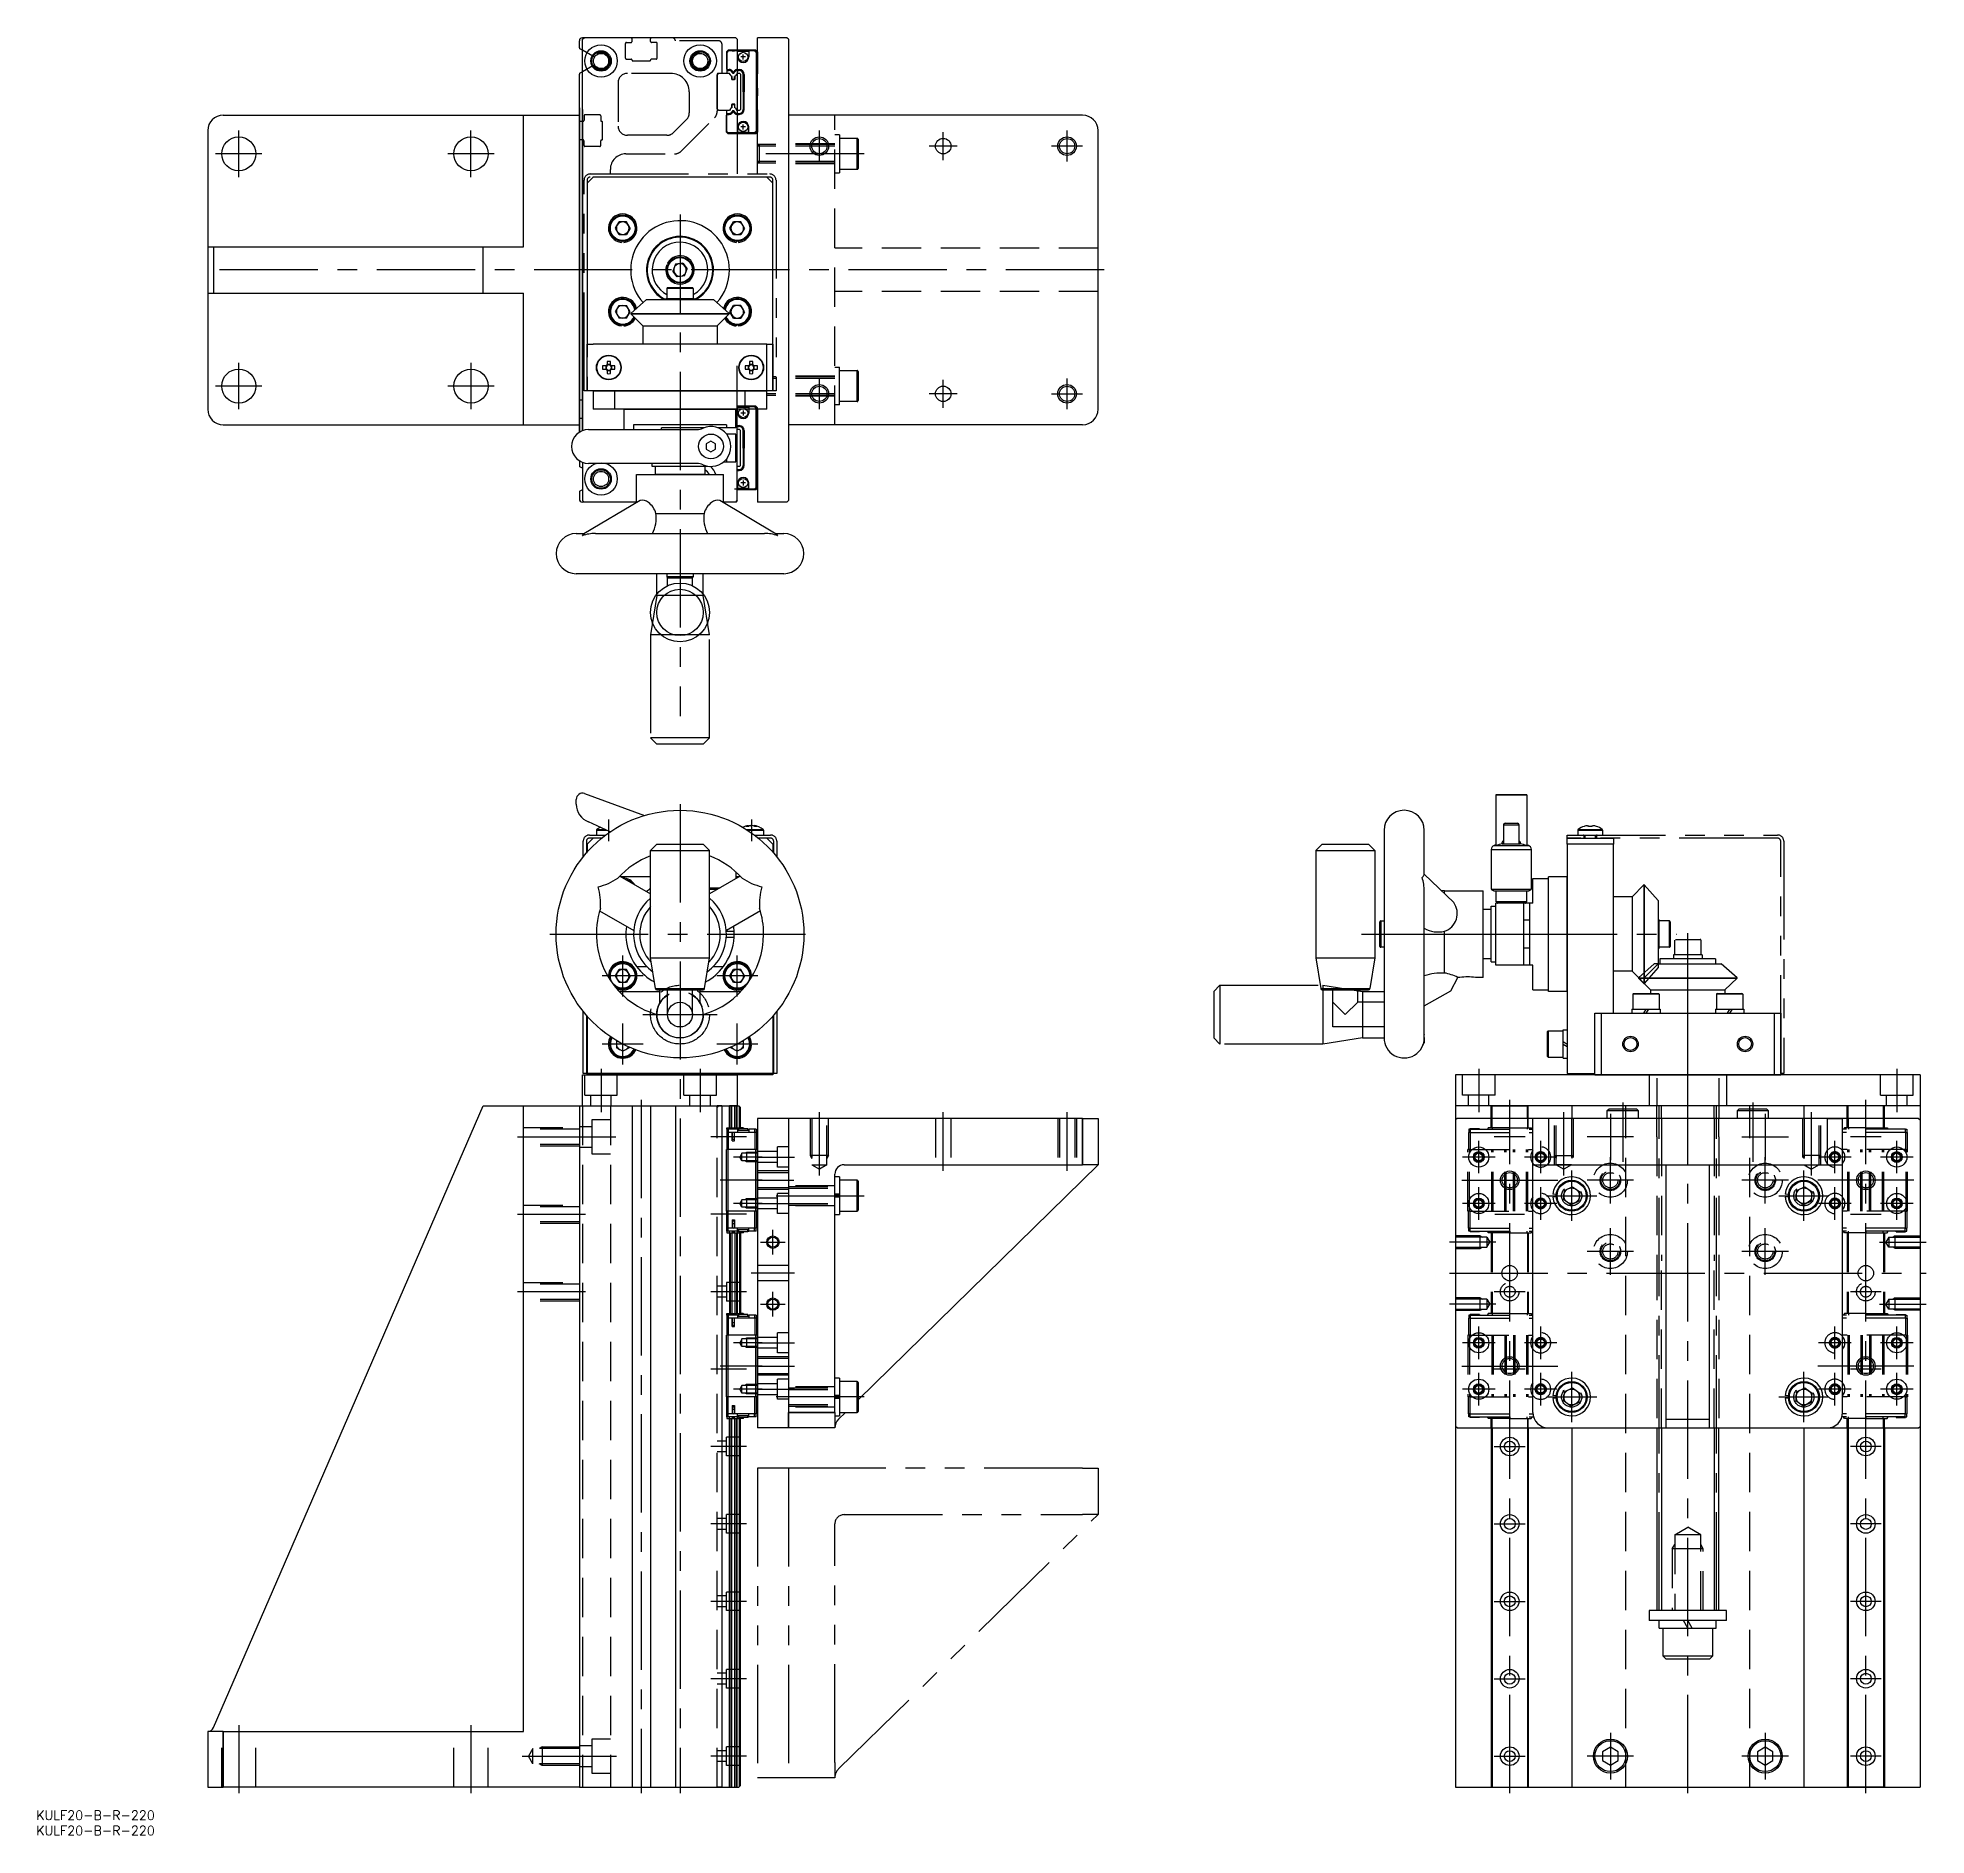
# Model space of a CAD drawing. Extents: x -55 to 555, y -16 to 565.
import ezdxf

# ---------------------------------------------------------------- set-up
doc = ezdxf.new("R2010")
doc.units = 0
for name, pattern in [('CENTER', [50.8, 31.75, -6.35, 6.35, -6.35]), ('DASHED', [19.05, 12.7, -6.35]), ('HIDDEN', [1.905, 1.27, -0.635]), ('PHANTOM', [63.5, 31.75, -6.35, 6.35, -6.35, 6.35, -6.35])]:
    doc.linetypes.add(name, pattern=pattern)
doc.layers.get('0').update_dxf_attribs({"linetype": 'CONTINUOUS'})
doc.layers.add('CENTER', color=1, linetype='CENTER')
doc.layers.add('SCALE', color=7, linetype='CONTINUOUS')
doc.styles.get("Standard").update_dxf_attribs({"font": 'txt.shx', "height": 3, "bigfont": 'bigfont.shx'})

msp = doc.modelspace()

# ---------------------------------------------------------------- texts
at = {"color": 7, "linetype": 'CONTINUOUS'}
for p in [(-55.42, -10.6), (-55.42, -15.54)]:
    msp.add_text('KULF20-B-R-220', height=3, dxfattribs=at).set_placement(p)

# ---------------------------------------------------------------- linework, layer by layer
at = {"color": 7, "linetype": 'CONTINUOUS'}
for p, q in [((120, 561.71), (120, 564)), ((121, 560.96), (120.15, 561.45)), ((121.5, 565), (121, 565)), ((121, 564.5), (121.5, 565)), ((121, 438.13), (121, 564.5)), ((170.5, 565), (121.5, 565)), ((170.5, 565), (171, 564.5)), ((171, 564.5), (170.5, 565)), ((171, 564.5), (171, 521)), ((187, 565), (177.5, 565)), ((185.5, 565), (177.5, 565)), ((177.5, 521), (177.5, 565)), ((187, 565), (185.5, 565)), ((187.5, 564.5), (187, 565)), ((187.5, 564.5), (187, 565)), ((187.5, 564.5), (187.5, 415.5)), ((177, 561), (171, 561)), ((176.7, 560.8), (171, 560.8)), ((171.1, 560.75), (171, 560.75)), ((171.1, 558.8), (171.1, 560.75)), ((174.7, 560.55), (171.1, 560.55)), ((173.7, 558.8), (172.1, 558.8)), ((172.9, 558), (172.9, 559.6)), ((174.7, 560.75), (174.7, 558.8)), ((176.6, 560.75), (174.7, 560.75)), ((177.1, 560.25), (176.6, 560.75)), ((177.2, 560.3), (176.7, 560.8)), ((177.5, 560.5), (177, 561)), ((177.1, 560.25), (177.1, 534.75)), ((177.2, 560.3), (177.2, 534.7)), ((177.5, 560.5), (177.5, 553.3)), ((120, 437.61), (120, 553.29)), ((121, 554.04), (120.15, 553.55)), ((171.7, 553.5), (171, 553.5)), ((171.01, 554.73), (171.63, 554.73)), ((171.01, 554.73), (171.01, 554.43)), ((171.01, 554.43), (171.63, 554.43)), ((171.63, 554.43), (171.63, 554.73)), ((172, 553.2), (171.7, 553.5)), ((172, 553.2), (172, 541.8)), ((172.93, 547.5), (172.93, 553.13)), ((172.93, 553.13), (173.23, 553.13)), ((173.23, 553.13), (173.23, 547.5)), ((177.25, 552.9), (177.5, 553.3)), ((177.25, 552.9), (177.25, 542.1)), ((177.5, 548.7), (177.25, 549.1)), ((172.93, 547.5), (172.93, 541.87)), ((173.23, 547.5), (172.93, 547.5)), ((173.23, 541.87), (173.23, 547.5)), ((177.5, 546.3), (177.25, 545.9)), ((177.5, 548.7), (177.5, 546.3)), ((5, 540), (120, 540)), ((102, 497.5), (102, 540)), ((120, 542.39), (120, 437.61)), ((121, 538), (120.3, 538)), ((121, 541.87), (121, 438.13)), ((171.7, 541.5), (171, 541.5)), ((171.01, 540.57), (171.63, 540.57)), ((171.01, 540.27), (171.01, 540.57)), ((171.01, 540.27), (171.63, 540.27)), ((171.63, 540.57), (171.63, 540.27)), ((172, 541.8), (171.7, 541.5)), ((172.9, 535.4), (172.9, 537)), ((172.93, 541.87), (173.23, 541.87)), ((177.25, 542.1), (177.5, 541.7)), ((177.5, 541.7), (177.5, 534.5)), ((282.5, 540), (187.5, 540)), ((0, 535), (0, 497.5)), ((121, 532), (120.3, 532)), ((171.1, 534.25), (171, 534.25)), ((176.7, 534.2), (171, 534.2)), ((177, 534), (171, 534)), ((171.1, 536.2), (171.1, 534.25)), ((174.7, 534.45), (171.1, 534.45)), ((173.7, 536.2), (172.1, 536.2)), ((174.7, 534.25), (174.7, 536.2)), ((176.6, 534.25), (174.7, 534.25)), ((177.1, 534.75), (176.6, 534.25)), ((177.2, 534.7), (176.7, 534.2)), ((177.5, 534.5), (177, 534)), ((287.5, 445), (287.5, 535)), ((124.5, 520), (122.5, 518)), ((180.5, 520), (124.5, 520)), ((182.5, 518), (180.5, 520)), ((122.5, 518), (122.5, 466)), ((182.5, 466), (182.5, 518)), ((131.64, 503.5), (132.82, 505.54)), ((132.82, 501.46), (131.64, 503.5)), ((135.18, 505.54), (132.82, 505.54)), ((132.82, 501.46), (135.18, 501.46)), ((136.36, 503.5), (135.18, 505.54)), ((136.36, 503.5), (135.18, 501.46)), ((168.64, 503.5), (169.82, 505.54)), ((169.82, 501.46), (168.64, 503.5)), ((172.18, 505.54), (169.82, 505.54)), ((169.82, 501.46), (172.18, 501.46)), ((173.36, 503.5), (172.18, 505.54)), ((173.36, 503.5), (172.18, 501.46)), ((0, 497.5), (1.83, 497.5)), ((0, 497.5), (0, 482.5)), ((1.83, 497.5), (1.83, 482.5)), ((1.83, 497.5), (88.98, 497.5)), ((88.98, 482.5), (88.98, 497.5)), ((88.98, 497.5), (102, 497.5)), ((133.67, 499.26), (133.64, 498.91)), ((134.33, 499.26), (134.36, 498.91)), ((170.67, 499.26), (170.64, 498.91)), ((171.33, 499.26), (171.36, 498.91)), ((148.5, 491.44), (148.17, 491.56)), ((148.78, 492.05), (148.47, 492.22)), ((151.05, 491.86), (150.17, 489.67)), ((151.62, 487.81), (150.17, 489.67)), ((153.38, 492.19), (151.05, 491.86)), ((153.95, 488.14), (151.62, 487.81)), ((153.38, 492.19), (154.83, 490.33)), ((153.95, 488.14), (154.83, 490.33)), ((0, 482.5), (1.83, 482.5)), ((0, 482.5), (0, 445)), ((1.83, 482.5), (88.98, 482.5)), ((88.98, 482.5), (102, 482.5)), ((102, 440), (102, 482.5)), ((156.75, 484.05), (148.25, 484.05)), ((148.25, 484.05), (148.25, 480.8)), ((148.5, 484.3), (156.5, 484.3)), ((156.75, 484.05), (156.75, 480.8)), ((131.64, 476.5), (132.82, 478.54)), ((131.64, 476.5), (132.82, 474.46)), ((132.82, 478.54), (135.18, 478.54)), ((136.36, 476.5), (135.18, 478.54)), ((135.18, 474.46), (136.36, 476.5)), ((141.68, 480.44), (136.57, 475.93)), ((136.57, 475.93), (136.57, 475.79)), ((136.57, 475.93), (168.42, 475.93)), ((136.57, 475.79), (140.5, 472)), ((136.57, 475.79), (168.42, 475.79)), ((141.68, 480.44), (163.32, 480.44)), ((147.9, 480.8), (157.1, 480.8)), ((147.9, 480.79), (147.9, 480.45)), ((157.1, 480.8), (157.1, 480.44)), ((163.32, 480.44), (168.42, 475.93)), ((168.42, 475.79), (164.5, 472)), ((168.42, 475.93), (168.42, 475.79)), ((168.64, 476.5), (169.82, 478.54)), ((169.82, 474.46), (168.64, 476.5)), ((172.18, 478.54), (169.82, 478.54)), ((173.36, 476.5), (172.18, 478.54)), ((173.36, 476.5), (172.18, 474.46)), ((135.18, 474.46), (132.82, 474.46)), ((133.67, 472.26), (133.64, 471.91)), ((134.33, 472.26), (134.36, 471.91)), ((140.5, 472), (140.5, 466)), ((140.5, 472), (164.5, 472)), ((164.5, 472), (164.5, 466)), ((169.82, 474.46), (172.18, 474.46)), ((170.67, 472.26), (170.64, 471.91)), ((171.33, 472.26), (171.36, 471.91)), ((122.5, 466), (124.5, 466)), ((122.5, 451), (122.5, 466)), ((180.5, 466), (124.5, 466)), ((180.5, 466), (182.5, 466)), ((180.5, 451), (180.5, 466)), ((182.5, 466), (182.5, 451)), ((128.63, 459.01), (127.52, 459.01)), ((127.52, 457.98), (128.63, 457.98)), ((128.52, 459.01), (128.52, 457.98)), ((128.98, 460.48), (128.98, 459.37)), ((130.01, 459.48), (128.98, 459.48)), ((128.98, 457.63), (128.98, 456.52)), ((128.98, 457.52), (130.01, 457.52)), ((130.01, 459.37), (130.01, 460.48)), ((130.01, 456.52), (130.01, 457.63)), ((131.48, 459.01), (130.37, 459.01)), ((130.37, 457.98), (131.48, 457.98)), ((130.48, 457.98), (130.48, 459.01)), ((171, 415.5), (171, 459)), ((174.63, 459.01), (173.52, 459.01)), ((173.52, 457.98), (174.63, 457.98)), ((174.52, 459.01), (174.52, 457.98)), ((174.98, 460.48), (174.98, 459.37)), ((176.01, 459.48), (174.98, 459.48)), ((174.98, 457.63), (174.98, 456.52)), ((174.98, 457.52), (176.01, 457.52)), ((176.01, 459.37), (176.01, 460.48)), ((176.01, 456.52), (176.01, 457.63)), ((177.48, 459.01), (176.37, 459.01)), ((176.37, 457.98), (177.48, 457.98)), ((176.48, 457.98), (176.48, 459.01)), ((121, 448), (120.3, 448)), ((124.5, 451), (122.5, 451)), ((180.5, 451), (124.5, 451)), ((180.5, 451), (124.5, 451)), ((124.5, 451), (180.5, 451)), ((180.5, 451), (124.5, 451)), ((180.5, 451), (124.5, 451)), ((180.5, 451), (124.5, 451)), ((131.48, 445), (131.48, 451)), ((177, 446), (171, 446)), ((176.7, 445.8), (171, 445.8)), ((171.1, 445.75), (171, 445.75)), ((171.1, 443.8), (171.1, 445.75)), ((174.7, 445.55), (171.1, 445.55)), ((173.52, 445), (173.52, 451)), ((174.7, 445.75), (174.7, 443.8)), ((176.6, 445.75), (174.7, 445.75)), ((177.1, 445.25), (176.6, 445.75)), ((177.2, 445.3), (176.7, 445.8)), ((177.5, 445.5), (177, 446)), ((177.1, 419.75), (177.1, 445.25)), ((177.2, 419.7), (177.2, 445.3)), ((177.5, 438.3), (177.5, 445.5)), ((182.5, 451), (180.5, 451)), ((5, 440), (102, 440)), ((102, 440), (120, 440)), ((121, 442), (120.3, 442)), ((131.48, 445), (124.5, 445)), ((173.52, 445), (131.48, 445)), ((134.5, 438.5), (134.5, 445)), ((134.5, 445), (170.5, 445)), ((137.53, 440), (137.53, 438.5)), ((167.47, 440), (137.53, 440)), ((167.47, 440), (167.47, 439)), ((167.47, 440), (167.47, 439)), ((170.5, 439), (170.5, 445)), ((170.5, 439), (170.5, 445)), ((171.01, 439.73), (171.63, 439.73)), ((171.01, 439.43), (171.63, 439.43)), ((171.63, 439.43), (171.63, 439.73)), ((173.7, 443.8), (172.1, 443.8)), ((172.9, 444.6), (172.9, 443)), ((180.5, 445), (173.52, 445)), ((177.1, 419.75), (177.1, 445)), ((177.2, 419.7), (177.2, 445)), ((177.5, 445), (177.5, 415)), ((282.5, 440), (187.5, 440)), ((123, 438.5), (157.96, 438.5)), ((160.15, 439), (146.5, 439)), ((146.5, 438.5), (146.5, 439)), ((162.5, 434.73), (161, 433.87)), ((161, 433.87), (161, 432.13)), ((164, 433.87), (162.5, 434.73)), ((164, 432.13), (164, 433.87)), ((170.5, 439), (164.85, 439)), ((170.5, 437), (167.55, 437)), ((170.5, 428), (170.5, 437)), ((171.7, 438.5), (171, 438.5)), ((172, 438.2), (171.7, 438.5)), ((172, 426.8), (172, 438.2)), ((172.93, 438.13), (173.23, 438.13)), ((172.93, 432.5), (172.93, 438.13)), ((173.23, 438.13), (173.23, 432.5)), ((177.25, 437.9), (177.5, 438.3)), ((177.25, 437.9), (177.5, 438.3)), ((177.25, 427.1), (177.25, 437.9)), ((177.25, 427.1), (177.25, 437.9)), ((177.5, 433.7), (177.25, 434.1)), ((177.5, 433.7), (177.25, 434.1)), ((177.5, 431.3), (177.5, 433.7)), ((177.5, 431.3), (177.5, 433.7)), ((120, 428.39), (120, 426.71)), ((121, 427.87), (121, 415.5)), ((157.96, 427.5), (123, 427.5)), ((143.5, 426.5), (143.5, 427.5)), ((161, 432.13), (162.5, 431.27)), ((162.5, 431.27), (164, 432.13)), ((166.56, 428), (170.5, 428)), ((167.47, 428.9), (167.47, 428)), ((173.23, 432.5), (172.93, 432.5)), ((172.93, 432.5), (172.93, 426.87)), ((173.23, 426.87), (173.23, 432.5)), ((177.5, 431.3), (177.25, 430.9)), ((177.5, 431.3), (177.25, 430.9)), ((177.25, 427.1), (177.5, 426.7)), ((121, 425.96), (120.15, 426.45)), ((138.5, 423.9), (166.5, 423.9)), ((138.5, 414.83), (138.5, 423.9)), ((161.5, 426.5), (143.5, 426.5)), ((144.5, 426.5), (144.5, 423.9)), ((160.5, 423.9), (144.5, 423.9)), ((144.5, 423.9), (160.5, 423.9)), ((160.5, 426.5), (160.5, 423.9)), ((161.5, 426.5), (161.5, 426.63)), ((161.5, 426.5), (161.5, 426.63)), ((166.5, 414.83), (166.5, 423.9)), ((171.7, 426.5), (171, 426.5)), ((171.01, 425.57), (171.63, 425.57)), ((171.01, 425.27), (171.63, 425.27)), ((171.1, 421.2), (171.1, 419.25)), ((171.63, 425.57), (171.63, 425.27)), ((172, 426.8), (171.7, 426.5)), ((173.7, 421.2), (172.1, 421.2)), ((172.9, 422), (172.9, 420.4)), ((172.93, 426.87), (173.23, 426.87)), ((174.7, 419.25), (174.7, 421.2)), ((177.5, 419.5), (177.5, 426.7)), ((120, 418.29), (120, 416)), ((121, 419.04), (120.15, 418.55)), ((121, 415.5), (121.5, 415)), ((121, 415.5), (121.5, 415)), ((121.5, 415), (121, 415)), ((121.5, 415), (121, 415)), ((139.63, 415.51), (121.43, 404.73)), ((138.5, 415), (121.5, 415)), ((183.57, 404.72), (165.36, 415.51)), ((170.5, 415), (166.5, 415)), ((171, 415.5), (170.5, 415)), ((170.5, 415), (171, 415.5)), ((171.1, 419.25), (171, 419.25)), ((176.7, 419.2), (171, 419.2)), ((177, 419), (171, 419)), ((174.7, 419.45), (171.1, 419.45)), ((176.6, 419.25), (174.7, 419.25)), ((177.1, 419.75), (176.6, 419.25)), ((177.2, 419.7), (176.7, 419.2)), ((177.5, 419.5), (177, 419)), ((185.5, 415), (177.5, 415)), ((187, 415), (185.5, 415)), ((187.5, 415.5), (187, 415)), ((144.71, 411.4), (160.29, 411.4)), ((119, 404.9), (121.72, 404.9)), ((125.16, 404.9), (179.76, 404.9)), ((183.26, 404.9), (186, 404.9)), ((186, 391.9), (119, 391.9)), ((160, 391.9), (145, 391.9)), ((148.25, 391.9), (148.25, 390.85)), ((156.75, 390.85), (148.25, 390.85)), ((148.5, 388.02), (148.5, 390.6)), ((148.5, 390.6), (156.5, 390.6)), ((156.5, 388.02), (156.5, 390.6)), ((156.75, 391.9), (156.75, 390.85)), ((119, 317.42), (119, 319)), ((121.68, 320.88), (141.06, 313.83)), ((415.95, 320.5), (415.95, 320.38)), ((415.95, 320.38), (415.95, 304.12)), ((425.95, 320.38), (415.95, 320.38)), ((425.95, 320.5), (425.95, 320.38)), ((425.95, 320.38), (425.95, 304.12)), ((418.95, 311.3), (422.95, 311.3)), ((124.5, 306.5), (122.5, 304.5)), ((127.22, 306.5), (124.5, 306.5)), ((125.5, 309.04), (125.5, 307.5)), ((125.5, 309.04), (128.86, 309.04)), ((125.65, 309.33), (128.2, 309.33)), ((173.84, 309.33), (178.44, 309.33)), ((174.29, 309.04), (178.56, 309.04)), ((174.49, 310.52), (174.55, 310.52)), ((175.33, 310.52), (175.17, 310.52)), ((175.33, 310.52), (175.83, 310.52)), ((176.5, 310.52), (176.45, 310.52)), ((176.5, 310.52), (176.51, 310.52)), ((178.44, 309.33), (179.35, 309.33)), ((178.56, 309.04), (179.5, 309.04)), ((179.5, 309.04), (179.5, 307.5)), ((182.5, 304.5), (180.5, 306.5)), ((379.85, 309), (379.85, 242)), ((392.85, 294.88), (392.85, 309)), ((418.45, 310.8), (423.45, 310.8)), ((438.95, 304.5), (438.95, 306.5)), ((438.95, 306.5), (453.95, 306.5)), ((442.45, 309.04), (442.45, 307.5)), ((442.45, 309.04), (446.45, 309.04)), ((442.45, 307.5), (446.45, 307.5)), ((442.6, 309.33), (446.45, 309.33)), ((444.45, 306.5), (444.45, 307.3)), ((444.47, 310.27), (444.46, 310.29)), ((445.58, 310.52), (445.94, 310.52)), ((445.94, 310.52), (445.94, 310.27)), ((446.45, 309.33), (450.3, 309.33)), ((446.45, 309.04), (450.45, 309.04)), ((446.45, 307.5), (450.45, 307.5)), ((446.97, 310.52), (447.32, 310.52)), ((446.97, 310.27), (446.97, 310.52)), ((448.44, 310.29), (448.43, 310.27)), ((448.45, 307.3), (448.45, 306.5)), ((450.45, 309.04), (450.45, 307.5)), ((453.95, 306.5), (453.95, 304.5)), ((122.5, 304.5), (122.5, 301.96)), ((143, 302.5), (145, 304.5)), ((143, 267.83), (143, 302.5)), ((143, 302.5), (162, 302.5)), ((145, 304.5), (160, 304.5)), ((162, 302.5), (160, 304.5)), ((162, 267.83), (162, 302.5)), ((182.5, 304.5), (182.5, 301.96)), ((357.85, 302.5), (359.85, 304.5)), ((357.85, 302.5), (376.85, 302.5)), ((357.85, 302.5), (357.85, 267.83)), ((359.85, 304.5), (374.85, 304.5)), ((376.85, 302.5), (374.85, 304.5)), ((376.85, 302.5), (376.85, 267.83)), ((414.45, 302.86), (427.45, 302.86)), ((415.42, 304.12), (426.48, 304.12)), ((418.11, 304.62), (423.79, 304.62)), ((453.95, 304.5), (438.95, 304.5)), ((438.95, 304.5), (438.95, 230.5)), ((453.95, 250), (453.95, 304.5)), ((133.05, 294.23), (143, 288.49)), ((143, 294), (133.46, 294)), ((171.95, 294.23), (162, 288.49)), ((170.5, 295.62), (170.5, 293.4)), ((171.54, 294), (170.5, 294)), ((170.85, 293.6), (170.5, 293.57)), ((402.38, 285.69), (392.85, 294.88)), ((427.95, 293.5), (432.95, 293.5)), ((427.95, 285.5), (427.95, 293.5)), ((432.95, 257), (432.95, 294)), ((438.95, 257), (438.95, 294)), ((162, 290.5), (165.48, 290.5)), ((162, 290), (164.61, 290)), ((392.85, 242.14), (392.85, 289.39)), ((399.35, 289.5), (398.34, 289.59)), ((399.35, 288.61), (399.35, 289.5)), ((399.35, 289.5), (411.85, 289.5)), ((411.85, 261.5), (411.85, 289.5)), ((414.45, 290), (427.45, 290)), ((415.32, 289.5), (426.58, 289.5)), ((459.95, 287.5), (453.95, 287.5)), ((463.74, 291.43), (459.95, 287.5)), ((459.95, 287.5), (459.95, 275.5)), ((463.88, 291.43), (463.74, 291.43)), ((463.74, 291.43), (463.74, 275.5)), ((468.39, 286.32), (463.88, 291.43)), ((463.88, 291.43), (463.88, 275.5)), ((126.55, 282.97), (137.54, 276.63)), ((178.45, 282.97), (167.46, 276.63)), ((411.85, 267.5), (411.85, 283.5)), ((414.45, 283.5), (411.85, 283.5)), ((414.45, 284.5), (415.95, 284.5)), ((414.45, 266.5), (414.45, 284.5)), ((415.95, 286), (425.95, 286)), ((415.95, 265.5), (415.95, 285.5)), ((415.95, 266.5), (415.95, 284.5)), ((424.95, 265.5), (424.95, 285.5)), ((426.95, 265.5), (426.95, 285.5)), ((468.39, 286.32), (468.39, 275.5)), ((167.47, 276.5), (169.97, 276.5)), ((167.47, 274.5), (169.97, 274.5)), ((169.97, 274.5), (169.97, 276.5)), ((378.55, 271.5), (378.55, 279.5)), ((378.8, 279.75), (379.85, 279.75)), ((378.8, 279.75), (378.8, 271.25)), ((399.35, 262.94), (399.35, 276.43)), ((459.95, 275.5), (459.95, 263.5)), ((463.74, 275.5), (463.74, 259.58)), ((463.88, 275.5), (463.88, 259.58)), ((468.75, 280.1), (468.39, 280.1)), ((468.39, 275.5), (468.39, 265.94)), ((468.75, 270.9), (468.75, 280.1)), ((472, 279.75), (468.75, 279.75)), ((472, 271.25), (472, 279.75)), ((472.25, 279.5), (472.25, 271.5)), ((379.85, 271.25), (378.8, 271.25)), ((468.75, 270.9), (468.39, 270.9)), ((472, 271.25), (468.75, 271.25)), ((473.35, 268.8), (473.35, 267.5)), ((482.55, 268.8), (473.35, 268.8)), ((473.7, 273.55), (473.7, 268.8)), ((473.95, 273.8), (481.95, 273.8)), ((482.2, 273.55), (482.2, 268.8)), ((482.55, 268.8), (482.55, 267.5)), ((131.64, 262), (132.82, 264.04)), ((135.18, 264.04), (132.82, 264.04)), ((136.36, 262), (135.18, 264.04)), ((138.5, 265), (141.79, 265)), ((143, 267.83), (162, 267.83)), ((144.55, 257.92), (143, 267.83)), ((160.45, 257.92), (162, 267.83)), ((163.21, 265), (166.5, 265)), ((168.64, 262), (169.82, 264.04)), ((172.18, 264.04), (169.82, 264.04)), ((173.36, 262), (172.18, 264.04)), ((357.85, 267.83), (359.42, 257.92)), ((357.85, 267.83), (376.85, 267.83)), ((376.85, 267.83), (375.28, 257.92)), ((414.45, 267.5), (411.85, 267.5)), ((414.45, 266.5), (415.95, 266.5)), ((427.95, 257.5), (427.95, 265.5)), ((459.95, 263.5), (453.95, 263.5)), ((459.95, 263.5), (465.95, 257.5)), ((468.39, 265.94), (463.88, 261.43)), ((468.39, 265.94), (488.77, 265.94)), ((468.95, 267.5), (468.95, 265.94)), ((486.95, 267.5), (468.95, 267.5)), ((486.95, 267.5), (486.95, 265.94)), ((493.88, 261.43), (488.77, 265.94)), ((132.82, 259.96), (131.64, 262)), ((132.82, 259.96), (135.18, 259.96)), ((132.83, 257), (146, 257)), ((133.67, 257.76), (133.64, 257.41)), ((134.33, 257.76), (134.36, 257.41)), ((136.36, 262), (135.18, 259.96)), ((144.55, 257.92), (160.45, 257.92)), ((145.04, 257.5), (159.96, 257.5)), ((146, 253.24), (146, 257.5)), ((148.5, 249.5), (148.5, 257.5)), ((156.5, 249.5), (156.5, 257.5)), ((159, 253.24), (159, 257.5)), ((159, 257), (172.17, 257)), ((169.82, 259.96), (168.64, 262)), ((169.82, 259.96), (172.18, 259.96)), ((170.67, 257.76), (170.64, 257.41)), ((171.33, 257.76), (171.36, 257.41)), ((173.36, 262), (172.18, 259.96)), ((359.42, 257.92), (375.28, 257.92)), ((359.91, 257.5), (374.79, 257.5)), ((363.35, 245.5), (363.35, 257.5)), ((371.35, 253.5), (371.35, 257.5)), ((379.85, 257), (379.85, 242)), ((392.85, 252.33), (401.43, 257.17)), ((401.43, 257.17), (403.65, 261.5)), ((404.35, 261.5), (403.65, 261.5)), ((411.85, 261.5), (409.35, 261.5)), ((427.95, 257.5), (432.95, 257.5)), ((460.45, 256.3), (468.45, 256.3)), ((462.03, 261.43), (462.03, 261.29)), ((462.03, 261.43), (493.88, 261.43)), ((462.03, 261.29), (463.74, 259.58)), ((462.03, 261.29), (493.88, 261.29)), ((463.74, 259.58), (463.88, 259.58)), ((465.95, 257.5), (465.95, 256.3)), ((465.95, 257.5), (489.95, 257.5)), ((487.45, 256.3), (495.45, 256.3)), ((489.95, 257.5), (493.88, 261.29)), ((489.95, 257.5), (489.95, 256.3)), ((493.88, 261.29), (493.88, 261.43)), ((363.35, 253.5), (367.35, 249.5)), ((367.35, 249.5), (371.35, 253.5)), ((379.85, 253.5), (371.35, 253.5)), ((459.86, 251.3), (459.86, 250)), ((459.86, 251.3), (469.05, 251.3)), ((468.7, 256.05), (460.2, 256.05)), ((460.2, 256.05), (460.2, 251.3)), ((464.43, 251.3), (463.62, 250)), ((465.24, 251.3), (464.43, 250)), ((468.7, 256.05), (468.7, 251.3)), ((469.05, 251.3), (469.05, 250)), ((486.86, 251.3), (486.86, 250)), ((486.86, 251.3), (496.05, 251.3)), ((495.7, 256.05), (487.2, 256.05)), ((487.2, 256.05), (487.2, 251.3)), ((491.45, 251.3), (490.64, 250)), ((492.26, 251.3), (491.45, 250)), ((495.7, 256.05), (495.7, 251.3)), ((496.05, 251.3), (496.05, 250)), ((122.5, 249.04), (122.5, 230.5)), ((182.5, 249.04), (182.5, 230.5)), ((379.85, 245.5), (363.35, 245.5)), ((432.65, 240), (432.65, 244)), ((432.9, 244.25), (432.9, 240)), ((432.9, 244.25), (437.65, 244.25)), ((437.65, 244.6), (438.95, 244.6)), ((437.65, 235.4), (437.65, 244.6)), ((447.95, 250), (453.95, 250)), ((447.95, 230.5), (447.95, 250)), ((449.95, 250), (449.95, 230)), ((449.95, 250), (505.95, 250)), ((505.95, 250), (507.95, 250)), ((505.95, 230), (505.95, 250)), ((507.95, 250), (507.95, 230)), ((131.96, 241.18), (131.96, 238.82)), ((134, 237.64), (131.96, 238.82)), ((136.04, 238.82), (134, 237.64)), ((136.04, 238.82), (136.04, 239.04)), ((168.96, 239.04), (168.96, 238.82)), ((171, 237.64), (168.96, 238.82)), ((173.04, 238.82), (171, 237.64)), ((173.04, 238.82), (173.04, 241.18)), ((175.24, 240.33), (175.59, 240.36)), ((175.24, 239.67), (175.59, 239.64)), ((392.14, 239.04), (392.85, 240.43)), ((392.8, 243.04), (392.85, 242.98)), ((392.85, 242.14), (392.8, 243.04)), ((392.85, 242.14), (392.85, 240.43)), ((432.65, 236), (432.65, 240)), ((432.9, 240), (432.9, 235.75)), ((437.65, 240.81), (438.95, 240)), ((437.65, 240), (438.95, 239.19)), ((432.9, 235.75), (437.65, 235.75)), ((437.65, 235.4), (438.95, 235.4)), ((121, 230), (171, 230)), ((121, 220), (121, 230)), ((182.5, 230.5), (122.5, 230.5)), ((122.5, 230), (122.5, 230.5)), ((124.5, 230), (122.5, 230)), ((124.5, 230.5), (124.5, 230)), ((180.5, 230), (124.5, 230)), ((171, 230), (171, 220)), ((180.5, 230), (180.5, 230.5)), ((182.5, 230), (180.5, 230)), ((182.5, 230.5), (182.5, 230)), ((552.95, 230), (402.95, 230)), ((402.95, 230), (402.95, 0)), ((438.95, 230.5), (447.95, 230.5)), ((447.95, 230), (447.95, 230.5)), ((447.95, 230), (507.95, 230)), ((507.95, 230), (449.95, 230)), ((552.95, 230), (552.95, 0)), ((1.83, 19.2), (88.98, 220)), ((88.98, 220), (120, 220)), ((88.98, 220), (102, 220)), ((102, 220), (120, 220)), ((102, 18), (102, 220)), ((120, 220), (120, 0)), ((120, 220), (120, 0)), ((120, 220), (171.5, 220)), ((137, 220), (137, 0)), ((143, 220), (143, 0)), ((151, 220), (151, 0)), ((165, 220), (164.5, 220)), ((164.5, 220), (164.99, 220)), ((166, 220), (166, 0)), ((168.44, 212.95), (168.44, 220)), ((171.05, 220), (168.45, 220)), ((168.45, 220), (171, 220)), ((168.65, 212.95), (168.65, 220)), ((169.2, 212.95), (169.2, 220)), ((170.2, 212.95), (170.2, 220)), ((170.75, 212.95), (170.75, 220)), ((170.96, 212.95), (170.96, 220)), ((171, 220), (171.05, 220)), ((172, 219.5), (171.5, 220)), ((171.7, 212.95), (171.7, 219.8)), ((552.95, 220), (402.95, 220)), ((414.45, 220), (426.45, 220)), ((414.45, 216), (414.45, 220)), ((414.75, 216), (414.75, 220)), ((426.15, 216), (426.15, 220)), ((426.45, 216), (426.45, 220)), ((440.45, 220), (440.45, 216)), ((467.95, 216), (467.95, 220)), ((469.45, 216), (469.45, 220)), ((486.45, 216), (486.45, 220)), ((487.95, 220), (487.95, 216)), ((515.45, 220), (515.45, 216)), ((541.45, 220), (529.45, 220)), ((529.45, 216), (529.45, 220)), ((529.75, 216), (529.75, 220)), ((541.15, 216), (541.15, 220)), ((541.45, 216), (541.45, 220)), ((172, 212.95), (172, 219.5)), ((177.5, 216), (177.5, 116)), ((187.5, 216), (177.5, 216)), ((187.5, 216), (187.5, 116)), ((187.5, 216), (187.5, 121)), ((282.5, 216), (187.5, 216)), ((282.5, 216), (282.5, 201)), ((282.5, 201), (282.5, 216)), ((282.5, 216), (287.5, 216)), ((287.5, 216), (287.5, 201)), ((403.45, 216), (402.95, 215.5)), ((403.45, 216), (402.95, 215.5)), ((402.95, 215.5), (402.95, 116.5)), ((402.95, 215.5), (402.95, 116.5)), ((552.45, 216), (403.45, 216)), ((427.95, 121), (427.95, 216)), ((432.95, 216), (427.95, 216)), ((432.95, 216), (432.95, 201)), ((451.95, 218.5), (452.55, 219.1)), ((451.95, 218.5), (461.95, 218.5)), ((451.95, 216), (451.95, 218.5)), ((452.55, 219.1), (461.35, 219.1)), ((461.35, 219.1), (461.95, 218.5)), ((461.95, 218.5), (461.95, 216)), ((493.95, 218.5), (494.55, 219.1)), ((493.95, 218.5), (503.95, 218.5)), ((493.95, 216), (493.95, 218.5)), ((494.55, 219.1), (503.35, 219.1)), ((503.35, 219.1), (503.95, 218.5)), ((503.95, 218.5), (503.95, 216)), ((522.95, 216), (522.95, 201)), ((522.95, 216), (527.95, 216)), ((527.95, 121), (527.95, 216)), ((552.45, 216), (552.95, 215.5)), ((552.45, 216), (552.95, 215.5)), ((552.95, 215.5), (552.95, 116.5)), ((552.95, 215.5), (552.95, 116.5)), ((167.6, 212.95), (168.39, 212.95)), ((167.6, 212.45), (167.6, 212.95)), ((167.6, 212.45), (167.6, 211.45)), ((168.1, 212.45), (167.6, 212.45)), ((167.6, 211.45), (167.6, 205.95)), ((168.1, 211.45), (167.6, 211.45)), ((171.1, 212.45), (168.1, 212.45)), ((168.1, 212.45), (168.1, 211.45)), ((169.3, 211.45), (168.1, 211.45)), ((168.1, 211.45), (168.1, 205.95)), ((168.39, 212.95), (169.26, 212.95)), ((168.39, 212.45), (168.39, 212.95)), ((169.52, 212.45), (169.26, 212.95)), ((169.26, 212.95), (169.35, 212.95)), ((169.3, 208.75), (169.3, 211.45)), ((170.1, 211.45), (169.3, 211.45)), ((169.3, 210.65), (169.35, 210.65)), ((169.3, 210.19), (169.35, 210.19)), ((169.3, 208.75), (170.1, 208.75)), ((169.61, 212.45), (169.35, 212.95)), ((169.35, 212.95), (170.05, 212.95)), ((169.35, 211.1), (169.35, 210.05)), ((169.35, 210.05), (169.7, 210.05)), ((169.35, 210.05), (169.35, 209.25)), ((169.35, 209.25), (169.7, 209.25)), ((169.61, 212.45), (169.61, 212.45)), ((169.7, 210.05), (170.05, 210.05)), ((169.7, 209.25), (170.05, 209.25)), ((169.79, 212.45), (170.05, 212.95)), ((169.88, 212.45), (170.14, 212.95)), ((170.05, 212.95), (170.14, 212.95)), ((170.05, 210.05), (170.05, 211.1)), ((170.05, 210.65), (170.1, 210.65)), ((170.05, 210.19), (170.1, 210.19)), ((170.05, 209.25), (170.05, 210.05)), ((176.7, 211.45), (170.1, 211.45)), ((170.1, 208.75), (170.1, 211.45)), ((170.14, 212.95), (171.01, 212.95)), ((171.01, 212.95), (171.63, 212.95)), ((171.01, 212.45), (171.01, 212.95)), ((171.1, 212.45), (171.1, 211.45)), ((171.1, 212.45), (171.4, 212.45)), ((174.7, 212.05), (171.1, 212.05)), ((171.4, 212.65), (171.4, 212.05)), ((174.4, 212.65), (171.4, 212.65)), ((171.63, 212.95), (171.63, 212.65)), ((172.93, 212.95), (171.63, 212.95)), ((172.93, 212.95), (173.11, 212.65)), ((174.4, 212.05), (174.4, 212.65)), ((174.4, 212.45), (174.7, 212.45)), ((174.7, 212.45), (174.7, 211.45)), ((176.6, 212.45), (174.7, 212.45)), ((176.6, 212.45), (176.6, 211.45)), ((177.1, 212.45), (176.6, 212.45)), ((176.7, 211.45), (176.7, 205.95)), ((177.2, 211.45), (176.7, 211.45)), ((177.1, 212.45), (177.1, 211.45)), ((177.2, 211.45), (177.2, 205.95)), ((167.5, 186.05), (167.5, 205.95)), ((168, 205.95), (167.5, 205.95)), ((177, 205.95), (168, 205.95)), ((168, 186.05), (168, 205.95)), ((177, 186.05), (177, 205.95)), ((177.5, 205.95), (177, 205.95)), ((177.5, 186.05), (177.5, 205.95)), ((202.5, 121), (202.5, 198)), ((204, 197.11), (202.5, 197.11)), ((204, 197.11), (204, 191.49)), ((209.7, 196.01), (204, 196.01)), ((205.5, 201), (282.5, 201)), ((209.7, 191.46), (209.7, 196.01)), ((210, 125.03), (287.5, 201)), ((210, 195.71), (210, 191.44)), ((287.5, 201), (282.5, 201)), ((427.95, 201), (527.95, 201)), ((470.95, 116), (470.95, 201)), ((484.95, 116), (484.95, 201)), ((204, 191.49), (202.5, 191.49)), ((202.5, 191.25), (203.9, 191.25)), ((202.5, 190.78), (203.9, 190.78)), ((204, 190.54), (202.5, 190.54)), ((203.75, 190.78), (203.75, 191.25)), ((204, 191.41), (204, 191.49)), ((204, 191.46), (204, 190.54)), ((204, 190.62), (204, 190.54)), ((204, 190.54), (204, 184.91)), ((209.7, 186.01), (209.7, 191.46)), ((210, 191.44), (210, 186.31)), ((435.47, 191.39), (434.37, 191.48)), ((435.47, 190.61), (434.37, 190.52)), ((438.05, 192.69), (437.79, 189.77)), ((440.19, 188.08), (437.79, 189.77)), ((438.05, 192.69), (440.71, 193.92)), ((440.19, 188.08), (442.85, 189.31)), ((440.71, 193.92), (443.11, 192.23)), ((442.85, 189.31), (443.11, 192.23)), ((510.47, 191.39), (509.37, 191.48)), ((510.47, 190.61), (509.37, 190.52)), ((513.05, 192.69), (512.79, 189.77)), ((515.19, 188.08), (512.79, 189.77)), ((513.05, 192.69), (515.71, 193.92)), ((515.19, 188.08), (517.85, 189.31)), ((515.71, 193.92), (518.11, 192.23)), ((517.85, 189.31), (518.11, 192.23)), ((168, 186.05), (167.5, 186.05)), ((167.6, 180.55), (167.6, 186.05)), ((177, 186.05), (168, 186.05)), ((168.1, 180.55), (168.1, 186.05)), ((169.3, 183.25), (170.1, 183.25)), ((169.3, 183.25), (169.3, 180.55)), ((170.1, 183.25), (170.1, 180.55)), ((176.7, 180.55), (176.7, 186.05)), ((177.5, 186.05), (177, 186.05)), ((177.2, 180.55), (177.2, 186.05)), ((202.5, 184.91), (204, 184.91)), ((204, 186.01), (209.7, 186.01)), ((167.6, 179.55), (167.6, 180.55)), ((168.1, 180.55), (167.6, 180.55)), ((167.6, 179.55), (167.6, 179.05)), ((168.1, 179.55), (167.6, 179.55)), ((167.6, 179.05), (168.39, 179.05)), ((169.3, 180.55), (168.1, 180.55)), ((168.1, 179.55), (168.1, 180.55)), ((171.1, 179.55), (168.1, 179.55)), ((168.39, 179.55), (168.39, 179.05)), ((168.39, 179.05), (169.26, 179.05)), ((168.44, 179.05), (168.44, 152.95)), ((168.65, 179.05), (168.65, 152.95)), ((169.2, 179.05), (169.2, 152.95)), ((169.52, 179.55), (169.26, 179.05)), ((169.26, 179.05), (169.35, 179.05)), ((169.3, 181.81), (169.35, 181.81)), ((169.3, 181.35), (169.35, 181.35)), ((170.1, 180.55), (169.3, 180.55)), ((169.35, 182.75), (169.35, 181.95)), ((169.7, 182.75), (169.35, 182.75)), ((169.7, 181.95), (169.35, 181.95)), ((169.35, 181.95), (169.35, 180.9)), ((169.61, 179.55), (169.35, 179.05)), ((169.35, 179.05), (170.05, 179.05)), ((169.61, 179.55), (169.61, 179.55)), ((170.05, 182.75), (169.7, 182.75)), ((170.05, 181.95), (169.7, 181.95)), ((169.79, 179.55), (170.05, 179.05)), ((169.88, 179.55), (170.14, 179.05)), ((170.05, 181.95), (170.05, 182.75)), ((170.05, 180.9), (170.05, 181.95)), ((170.05, 181.81), (170.1, 181.81)), ((170.05, 181.35), (170.1, 181.35)), ((170.05, 179.05), (170.14, 179.05)), ((176.7, 180.55), (170.1, 180.55)), ((170.14, 179.05), (171.01, 179.05)), ((170.2, 179.05), (170.2, 152.95)), ((170.75, 179.05), (170.75, 152.95)), ((170.96, 179.05), (170.96, 152.95)), ((171.01, 179.55), (171.01, 179.05)), ((171.01, 179.05), (171.63, 179.05)), ((171.1, 179.55), (171.1, 180.55)), ((174.7, 179.95), (171.1, 179.95)), ((171.1, 179.55), (171.4, 179.55)), ((171.4, 179.95), (171.4, 179.35)), ((174.4, 179.35), (171.4, 179.35)), ((171.63, 179.05), (171.63, 179.35)), ((172.93, 179.05), (171.63, 179.05)), ((171.7, 179.05), (171.7, 152.95)), ((172, 179.05), (172, 152.95)), ((172.93, 179.05), (173.11, 179.35)), ((174.4, 179.35), (174.4, 179.95)), ((174.4, 179.55), (174.7, 179.55)), ((174.7, 179.55), (174.7, 180.55)), ((176.6, 179.55), (174.7, 179.55)), ((176.6, 179.55), (176.6, 180.55)), ((177.1, 179.55), (176.6, 179.55)), ((177.2, 180.55), (176.7, 180.55)), ((177.1, 179.55), (177.1, 180.55)), ((167.6, 152.95), (168.39, 152.95)), ((167.6, 152.45), (167.6, 152.95)), ((168.39, 152.95), (169.26, 152.95)), ((168.39, 152.45), (168.39, 152.95)), ((169.52, 152.45), (169.26, 152.95)), ((169.26, 152.95), (169.35, 152.95)), ((169.61, 152.45), (169.35, 152.95)), ((169.35, 152.95), (170.05, 152.95)), ((169.79, 152.45), (170.05, 152.95)), ((169.88, 152.45), (170.14, 152.95)), ((170.05, 152.95), (170.14, 152.95)), ((170.14, 152.95), (171.01, 152.95)), ((171.01, 152.95), (171.63, 152.95)), ((171.01, 152.45), (171.01, 152.95)), ((171.4, 152.65), (171.4, 152.05)), ((174.4, 152.65), (171.4, 152.65)), ((171.63, 152.95), (171.63, 152.65)), ((172.93, 152.95), (171.63, 152.95)), ((172.93, 152.95), (173.11, 152.65)), ((174.4, 152.05), (174.4, 152.65)), ((167.6, 152.45), (167.6, 151.45)), ((168.1, 152.45), (167.6, 152.45)), ((168.1, 151.45), (167.6, 151.45)), ((167.6, 151.45), (167.6, 145.95)), ((171.1, 152.45), (168.1, 152.45)), ((168.1, 152.45), (168.1, 151.45)), ((169.3, 151.45), (168.1, 151.45)), ((168.1, 151.45), (168.1, 145.95)), ((170.1, 151.45), (169.3, 151.45)), ((169.3, 148.75), (169.3, 151.45)), ((169.3, 150.65), (169.35, 150.65)), ((169.3, 150.19), (169.35, 150.19)), ((169.3, 148.75), (170.1, 148.75)), ((169.35, 151.1), (169.35, 150.05)), ((169.35, 150.05), (169.7, 150.05)), ((169.35, 150.05), (169.35, 149.25)), ((169.35, 149.25), (169.7, 149.25)), ((169.61, 152.45), (169.61, 152.45)), ((169.7, 150.05), (170.05, 150.05)), ((169.7, 149.25), (170.05, 149.25)), ((170.05, 150.05), (170.05, 151.1)), ((170.05, 150.65), (170.1, 150.65)), ((170.05, 150.19), (170.1, 150.19)), ((170.05, 149.25), (170.05, 150.05)), ((176.7, 151.45), (170.1, 151.45)), ((170.1, 148.75), (170.1, 151.45)), ((171.1, 152.45), (171.1, 151.45)), ((171.1, 152.45), (171.4, 152.45)), ((174.7, 152.05), (171.1, 152.05)), ((174.4, 152.45), (174.7, 152.45)), ((174.7, 152.45), (174.7, 151.45)), ((176.6, 152.45), (174.7, 152.45)), ((176.6, 152.45), (176.6, 151.45)), ((177.1, 152.45), (176.6, 152.45)), ((177.2, 151.45), (176.7, 151.45)), ((176.7, 151.45), (176.7, 145.95)), ((177.1, 152.45), (177.1, 151.45)), ((177.2, 151.45), (177.2, 145.95)), ((167.5, 126.05), (167.5, 145.95)), ((168, 145.95), (167.5, 145.95)), ((177, 145.95), (168, 145.95)), ((168, 126.05), (168, 145.95)), ((177, 126.05), (177, 145.95)), ((177.5, 145.95), (177, 145.95)), ((177.5, 126.05), (177.5, 145.95)), ((204, 132.11), (202.5, 132.11)), ((204, 132.11), (204, 126.49)), ((209.7, 131.01), (204, 131.01)), ((209.7, 126.46), (209.7, 131.01)), ((210, 130.71), (210, 126.44)), ((438.05, 127.69), (440.71, 128.92)), ((440.71, 128.92), (443.11, 127.23)), ((513.05, 127.69), (515.71, 128.92)), ((515.71, 128.92), (518.11, 127.23)), ((168, 126.05), (167.5, 126.05)), ((167.6, 120.55), (167.6, 126.05)), ((177, 126.05), (168, 126.05)), ((168.1, 120.55), (168.1, 126.05)), ((169.3, 123.25), (170.1, 123.25)), ((169.3, 123.25), (169.3, 120.55)), ((169.7, 122.75), (169.35, 122.75)), ((169.35, 122.75), (169.35, 121.95)), ((170.05, 122.75), (169.7, 122.75)), ((170.05, 121.95), (170.05, 122.75)), ((170.1, 123.25), (170.1, 120.55)), ((176.7, 120.55), (176.7, 126.05)), ((177.5, 126.05), (177, 126.05)), ((177.2, 120.55), (177.2, 126.05)), ((204, 126.49), (202.5, 126.49)), ((202.5, 126.25), (203.9, 126.25)), ((202.5, 125.78), (203.9, 125.78)), ((204, 125.54), (202.5, 125.54)), ((203.75, 125.78), (203.75, 126.25)), ((204, 126.41), (204, 126.49)), ((204, 126.46), (204, 125.54)), ((204, 125.62), (204, 125.54)), ((204, 125.54), (204, 119.91)), ((209.7, 121.01), (209.7, 126.46)), ((210, 126.44), (210, 121.31)), ((435.47, 126.39), (434.37, 126.48)), ((435.47, 125.61), (434.37, 125.52)), ((438.05, 127.69), (437.79, 124.77)), ((440.19, 123.08), (437.79, 124.77)), ((440.19, 123.08), (442.85, 124.31)), ((442.85, 124.31), (443.11, 127.23)), ((510.47, 126.39), (509.37, 126.48)), ((510.47, 125.61), (509.37, 125.52)), ((513.05, 127.69), (512.79, 124.77)), ((515.19, 123.08), (512.79, 124.77)), ((515.19, 123.08), (517.85, 124.31)), ((517.85, 124.31), (518.11, 127.23)), ((168.1, 120.55), (167.6, 120.55)), ((167.6, 119.55), (167.6, 120.55)), ((168.1, 119.55), (167.6, 119.55)), ((167.6, 119.55), (167.6, 119.05)), ((167.6, 119.05), (168.39, 119.05)), ((169.3, 120.55), (168.1, 120.55)), ((168.1, 119.55), (168.1, 120.55)), ((171.1, 119.55), (168.1, 119.55)), ((168.39, 119.55), (168.39, 119.05)), ((168.39, 119.05), (169.26, 119.05)), ((168.44, 0), (168.44, 119.05)), ((168.65, 0), (168.65, 119.05)), ((169.2, 0), (169.2, 119.05)), ((169.52, 119.55), (169.26, 119.05)), ((169.26, 119.05), (169.35, 119.05)), ((169.3, 121.81), (169.35, 121.81)), ((169.3, 121.35), (169.35, 121.35)), ((170.1, 120.55), (169.3, 120.55)), ((169.7, 121.95), (169.35, 121.95)), ((169.35, 121.95), (169.35, 120.9)), ((169.61, 119.55), (169.35, 119.05)), ((169.35, 119.05), (170.05, 119.05)), ((169.61, 119.55), (169.61, 119.55)), ((170.05, 121.95), (169.7, 121.95)), ((169.79, 119.55), (170.05, 119.05)), ((169.88, 119.55), (170.14, 119.05)), ((170.05, 120.9), (170.05, 121.95)), ((170.05, 121.81), (170.1, 121.81)), ((170.05, 121.35), (170.1, 121.35)), ((170.05, 119.05), (170.14, 119.05)), ((176.7, 120.55), (170.1, 120.55)), ((170.14, 119.05), (171.01, 119.05)), ((170.2, 0), (170.2, 119.05)), ((170.75, 0), (170.75, 119.05)), ((170.96, 0), (170.96, 119.05)), ((171.01, 119.55), (171.01, 119.05)), ((171.01, 119.05), (171.63, 119.05)), ((171.1, 119.55), (171.1, 120.55)), ((174.7, 119.95), (171.1, 119.95)), ((171.1, 119.55), (171.4, 119.55)), ((171.4, 119.95), (171.4, 119.35)), ((174.4, 119.35), (171.4, 119.35)), ((171.63, 119.05), (171.63, 119.35)), ((172.93, 119.05), (171.63, 119.05)), ((171.7, 0.2), (171.7, 119.05)), ((172, 0.5), (172, 119.05)), ((172.93, 119.05), (173.11, 119.35)), ((174.4, 119.35), (174.4, 119.95)), ((174.4, 119.55), (174.7, 119.55)), ((174.7, 119.55), (174.7, 120.55)), ((176.6, 119.55), (174.7, 119.55)), ((176.6, 119.55), (176.6, 120.55)), ((177.1, 119.55), (176.6, 119.55)), ((177.2, 120.55), (176.7, 120.55)), ((177.1, 119.55), (177.1, 120.55)), ((187.5, 116), (177.5, 116)), ((187.5, 116), (187.5, 121)), ((202.5, 121), (187.5, 121)), ((187.5, 121), (202.5, 121)), ((202.5, 116), (187.5, 116)), ((202.5, 121), (202.5, 116)), ((202.5, 119.91), (204, 119.91)), ((203.7, 118.86), (205.9, 121.01)), ((204, 121.01), (209.7, 121.01)), ((403.45, 116), (402.95, 116.5)), ((403.45, 116), (402.95, 116.5)), ((403.45, 116), (552.45, 116)), ((403.45, 116), (552.45, 116)), ((414.45, 116), (414.45, 0)), ((414.75, 116), (414.75, 0)), ((426.15, 116), (426.15, 0)), ((426.45, 116), (426.45, 0)), ((432.95, 116), (470.95, 116)), ((440.45, 116), (440.45, 0)), ((466.95, 116), (488.95, 116)), ((467.95, 116), (467.95, 57)), ((469.45, 116), (469.45, 57)), ((470.95, 118.86), (484.95, 118.86)), ((470.95, 116), (484.95, 116)), ((484.95, 116), (522.95, 116)), ((486.45, 116), (486.45, 57)), ((487.95, 57), (487.95, 116)), ((515.45, 116), (515.45, 0)), ((529.45, 116), (529.45, 0)), ((529.75, 116), (529.75, 0)), ((541.15, 116), (541.15, 0)), ((541.45, 116), (541.45, 0)), ((552.45, 116), (552.95, 116.5)), ((552.45, 116), (552.95, 116.5)), ((490.45, 57), (465.45, 57)), ((465.45, 57), (465.45, 53.8)), ((487.95, 57), (467.95, 57)), ((490.45, 53.8), (490.45, 57)), ((490.45, 53.8), (465.45, 53.8)), ((487.15, 53.8), (468.75, 53.8)), ((468.75, 51.3), (468.75, 53.8)), ((468.75, 51.3), (487.15, 51.3)), ((469.95, 42.3), (469.95, 51.3)), ((477.95, 51.3), (476.51, 53.8)), ((479.39, 51.3), (477.95, 53.8)), ((485.95, 51.3), (485.95, 42.3)), ((487.15, 51.3), (487.15, 53.8)), ((485.95, 42.3), (469.95, 42.3)), ((470.95, 41.3), (469.95, 42.3)), ((484.95, 41.3), (470.95, 41.3)), ((485.95, 42.3), (484.95, 41.3)), ((0, 18), (0, 0)), ((5, 18), (0, 18)), ((5, 18), (102, 18)), ((5, 0), (5, 18)), ((5, 18), (5, 0)), ((452.95, 12.89), (450.45, 11.44)), ((455.45, 11.44), (452.95, 12.89)), ((502.95, 12.89), (500.45, 11.44)), ((505.45, 11.44), (502.95, 12.89)), ((450.45, 11.44), (450.45, 8.56)), ((450.45, 8.56), (452.95, 7.11)), ((452.95, 7.11), (455.45, 8.56)), ((455.45, 8.56), (455.45, 11.44)), ((500.45, 11.44), (500.45, 8.56)), ((500.45, 8.56), (502.95, 7.11)), ((502.95, 7.11), (505.45, 8.56)), ((505.45, 8.56), (505.45, 11.44)), ((0, 0), (5, 0)), ((120, 0), (5, 0)), ((172, 0.5), (171.5, 0)), ((402.95, 0), (552.95, 0)), ((414.45, 0), (426.45, 0)), ((541.45, 0), (529.45, 0)), ((120, 0), (171.5, 0))]:
    msp.add_line(p, q, dxfattribs=at)
at = {"color": 3, "linetype": 'DASHED'}
for p, q in [((136.7, 565), (121.5, 565)), ((134.9, 558.4), (134.9, 563.2)), ((135.2, 563.5), (136.7, 563.5)), ((137, 563.8), (137, 564.7)), ((143, 563.8), (143, 564.7)), ((150, 565), (143.3, 565)), ((144.8, 563.5), (143.3, 563.5)), ((145.1, 558.4), (145.1, 563.2)), ((165, 564), (151, 564)), ((166, 563), (166, 553.5)), ((166, 563), (166, 553.5)), ((124.37, 559.02), (121, 560.96)), ((124.37, 555.98), (121, 554.04)), ((135.2, 558.1), (136.7, 558.1)), ((137.3, 557.5), (142.7, 557.5)), ((144.8, 558.1), (143.3, 558.1)), ((168, 561), (167.5, 560.5)), ((167.5, 560.5), (167.5, 555)), ((167.5, 555), (167.6, 554.78)), ((168.1, 560.8), (167.6, 560.3)), ((168.1, 560.75), (167.6, 560.25)), ((167.6, 560.3), (167.6, 560.25)), ((167.6, 560.25), (167.6, 554.73)), ((171, 561), (168, 561)), ((169.3, 560.8), (168.1, 560.8)), ((171, 560.75), (168.1, 560.75)), ((169.3, 560.8), (169.3, 560.75)), ((169.3, 560.8), (170.1, 560.8)), ((171, 560.8), (170.1, 560.8)), ((170.1, 560.8), (170.1, 560.75)), ((132.5, 550.5), (132.5, 536.5)), ((149.5, 553.5), (135.5, 553.5)), ((165, 553.5), (164.5, 553)), ((164.5, 553.2), (164.5, 541.24)), ((164.5, 542), (164.5, 553)), ((166, 553.5), (164.8, 553.5)), ((168.44, 553.5), (165, 553.5)), ((167.6, 554.73), (167.6, 554.43)), ((167.6, 554.73), (168.39, 554.73)), ((167.6, 554.43), (167.6, 553.5)), ((167.6, 554.43), (168.39, 554.43)), ((168.39, 554.73), (168.39, 554.43)), ((168.65, 553.13), (168.44, 553.5)), ((169.2, 551.5), (169.2, 552.61)), ((169.2, 552.53), (169.25, 552.51)), ((170.2, 551.5), (169.2, 551.5)), ((169.25, 552.51), (169.25, 551.55)), ((169.25, 551.55), (170.15, 551.55)), ((169.52, 554.08), (169.26, 553.93)), ((169.26, 553.93), (169.35, 553.77)), ((169.61, 553.92), (169.35, 553.77)), ((169.52, 554.08), (169.61, 553.92)), ((169.61, 553.92), (169.62, 553.91)), ((169.61, 553.92), (169.61, 553.92)), ((169.62, 553.91), (169.61, 553.92)), ((169.88, 554.08), (169.79, 553.92)), ((169.79, 553.92), (170.05, 553.77)), ((169.79, 553.92), (169.79, 553.92)), ((169.88, 554.08), (170.14, 553.93)), ((170.05, 553.77), (170.14, 553.93)), ((170.2, 552.53), (170.15, 552.51)), ((170.15, 551.55), (170.15, 552.51)), ((170.2, 552.61), (170.2, 551.5)), ((170.96, 553.5), (170.75, 553.13)), ((171, 553.5), (170.96, 553.5)), ((155.5, 547.5), (155.5, 540.73)), ((169.2, 543.5), (169.2, 542.39)), ((170.2, 543.5), (169.2, 543.5)), ((169.25, 542.49), (169.25, 543.45)), ((169.25, 543.45), (170.15, 543.45)), ((170.15, 543.45), (170.15, 542.49)), ((170.2, 542.39), (170.2, 543.5)), ((121.2, 538), (121, 538)), ((121.5, 539.8), (121.5, 538.3)), ((126.6, 540.1), (121.8, 540.1)), ((126.9, 539.8), (126.9, 538.3)), ((127.5, 532.3), (127.5, 537.7)), ((154.62, 538.61), (150.39, 534.38)), ((152.88, 528.38), (163.62, 539.12)), ((165, 541.5), (164.5, 542)), ((168.44, 541.5), (165, 541.5)), ((167.5, 540), (167.6, 540.22)), ((167.5, 534.5), (167.5, 540)), ((167.6, 540.57), (167.6, 541.5)), ((167.6, 540.27), (167.6, 540.57)), ((167.6, 540.57), (168.39, 540.57)), ((167.6, 534.75), (167.6, 540.27)), ((167.6, 540.27), (168.39, 540.27)), ((168.39, 540.27), (168.39, 540.57)), ((168.65, 541.87), (168.44, 541.5)), ((169.2, 542.47), (169.25, 542.49)), ((169.26, 541.07), (169.35, 541.23)), ((169.52, 540.92), (169.26, 541.07)), ((169.61, 541.08), (169.35, 541.23)), ((169.52, 540.92), (169.61, 541.08)), ((169.61, 541.08), (169.62, 541.09)), ((169.62, 541.09), (169.61, 541.08)), ((169.61, 541.08), (169.61, 541.08)), ((169.79, 541.08), (170.05, 541.23)), ((169.88, 540.92), (169.79, 541.08)), ((169.79, 541.08), (169.79, 541.08)), ((169.88, 540.92), (170.14, 541.07)), ((170.05, 541.23), (170.14, 541.07)), ((170.2, 542.47), (170.15, 542.49)), ((170.96, 541.5), (170.75, 541.87)), ((171, 541.5), (170.96, 541.5)), ((202.5, 440), (202.5, 540)), ((121.2, 532), (121, 532)), ((121.5, 530.2), (121.5, 531.7)), ((126.9, 530.2), (126.9, 531.7)), ((148.27, 533.5), (135.5, 533.5)), ((168, 534), (167.5, 534.5)), ((167.6, 534.7), (167.6, 534.75)), ((168.1, 534.25), (167.6, 534.75)), ((168.1, 534.2), (167.6, 534.7)), ((171, 534), (168, 534)), ((171, 534.25), (168.1, 534.25)), ((169.3, 534.2), (168.1, 534.2)), ((169.3, 534.2), (169.3, 534.25)), ((169.3, 534.2), (170.1, 534.2)), ((170.1, 534.2), (170.1, 534.25)), ((171, 534.2), (170.1, 534.2)), ((202.5, 530.75), (187.5, 530.75)), ((204, 533.61), (202.5, 533.61)), ((204, 533.61), (204, 521.41)), ((209.7, 532.51), (204, 532.51)), ((209.7, 527.96), (209.7, 532.51)), ((210, 532.21), (210, 527.94)), ((126.6, 529.9), (121.8, 529.9)), ((135, 527.5), (150.76, 527.5)), ((177.5, 529.96), (178.04, 530.5)), ((202.5, 530.5), (177.5, 530.5)), ((202.5, 529.96), (177.5, 529.96)), ((178.04, 524.5), (177.5, 525.04)), ((202.5, 525.04), (177.5, 525.04)), ((202.5, 524.5), (177.5, 524.5)), ((178.04, 530.5), (178.04, 524.5)), ((209.7, 522.51), (209.7, 527.96)), ((210, 527.94), (210, 522.81)), ((130, 521), (130, 522.5)), ((202.5, 524.25), (187.5, 524.25)), ((202.5, 521.41), (204, 521.41)), ((204, 522.51), (209.7, 522.51)), ((287.5, 497), (202.5, 497)), ((287.5, 483), (202.5, 483)), ((202.5, 458.6), (204, 458.6)), ((204, 446.4), (204, 458.6)), ((204, 457.5), (209.7, 457.5)), ((209.7, 447.5), (209.7, 457.5)), ((202.5, 455.5), (182.5, 455.5)), ((202.5, 454.96), (182.5, 454.96)), ((202.5, 455.75), (187.5, 455.75)), ((210, 457.2), (210, 447.8)), ((202.5, 450.04), (180.5, 450.04)), ((202.5, 449.5), (180.5, 449.5)), ((202.5, 449.25), (187.5, 449.25)), ((204, 446.4), (202.5, 446.4)), ((209.7, 447.5), (204, 447.5)), ((136.7, 415), (121.5, 415)), ((170.1, 419.2), (170.1, 419.25)), ((171, 419.2), (170.1, 419.2)), ((467.13, 265.94), (462.03, 261.43)), ((468.39, 264.68), (463.88, 259.58)), ((468.39, 265.94), (467.13, 265.94)), ((468.39, 265.94), (468.39, 264.68)), ((121.75, 223.5), (121.75, 230)), ((132.25, 223.5), (132.25, 230)), ((153.75, 223.5), (153.75, 230)), ((164.25, 223.5), (164.25, 230)), ((405.2, 223.5), (405.2, 230)), ((415.7, 223.5), (415.7, 230)), ((465.45, 230), (465.45, 220)), ((467.95, 229), (467.95, 220)), ((487.95, 229), (487.95, 220)), ((490.45, 230), (490.45, 220)), ((540.2, 223.5), (540.2, 230)), ((550.7, 223.5), (550.7, 230)), ((121, 220), (121, 0)), ((121.75, 223.5), (132.25, 223.5)), ((123.7, 220), (123.7, 223.5)), ((130, 220), (130, 0)), ((130.3, 220), (130.3, 223.5)), ((153.75, 223.5), (164.25, 223.5)), ((155.7, 220), (155.7, 223.5)), ((162.3, 220), (162.3, 223.5)), ((164.5, 0), (164.5, 220)), ((165, 220), (164.5, 219.5)), ((166, 220), (165, 220)), ((415.7, 223.5), (405.2, 223.5)), ((407.15, 220), (407.15, 223.5)), ((413.75, 220), (413.75, 223.5)), ((457.95, 0), (457.95, 220)), ((497.95, 0), (497.95, 220)), ((540.2, 223.5), (550.7, 223.5)), ((542.15, 220), (542.15, 223.5)), ((548.75, 220), (548.75, 223.5)), ((130, 215.5), (124, 215.5)), ((124, 215.5), (124, 206.7)), ((194.5, 216), (194.5, 204)), ((195.04, 216), (195.04, 201)), ((199.96, 201), (199.96, 216)), ((200.5, 204), (200.5, 216)), ((235, 216), (235, 201)), ((240, 216), (240, 201)), ((274.5, 216), (274.5, 201)), ((275.04, 216), (275.04, 201)), ((279.96, 216), (279.96, 201)), ((280.5, 216), (280.5, 201)), ((414.45, 212.95), (414.45, 216)), ((414.75, 212.95), (414.75, 216)), ((426.15, 216), (426.15, 212.95)), ((426.45, 212.95), (426.45, 216)), ((434.95, 201), (434.95, 216)), ((435.49, 201), (435.49, 216)), ((440.41, 216), (440.41, 201)), ((440.95, 216), (440.95, 201)), ((467.95, 210), (467.95, 216)), ((467.95, 210), (467.95, 216)), ((469.45, 216), (469.45, 210)), ((469.45, 216), (469.45, 210)), ((486.45, 216), (486.45, 210)), ((486.45, 216), (486.45, 210)), ((487.95, 210), (487.95, 216)), ((487.95, 210), (487.95, 216)), ((514.95, 216), (514.95, 201)), ((515.49, 216), (515.49, 201)), ((520.41, 201), (520.41, 216)), ((520.95, 201), (520.95, 216)), ((529.45, 212.95), (529.45, 216)), ((529.75, 216), (529.75, 212.95)), ((541.15, 212.95), (541.15, 216)), ((541.45, 212.95), (541.45, 216)), ((102, 213), (120, 213)), ((120, 212.46), (102, 212.46)), ((120, 207.54), (102, 207.54)), ((124, 213.3), (120, 213.3)), ((407.65, 211.45), (407.15, 211.45)), ((407.15, 211.45), (407.15, 205.95)), ((407.2, 212.45), (407.2, 211.45)), ((407.7, 212.45), (407.2, 212.45)), ((407.65, 212.65), (407.65, 212.45)), ((410.65, 212.65), (407.65, 212.65)), ((407.65, 211.45), (427.95, 211.45)), ((407.65, 211.45), (407.65, 205.95)), ((407.7, 212.45), (427.95, 212.45)), ((407.7, 212.45), (407.7, 211.45)), ((410.65, 212.45), (410.65, 212.65)), ((413.52, 212.95), (413.22, 212.45)), ((414.82, 212.95), (413.52, 212.95)), ((414.82, 212.95), (414.82, 212.45)), ((420.45, 212.95), (414.82, 212.95)), ((420.45, 212.95), (426.08, 212.95)), ((420.45, 212.45), (420.45, 212.95)), ((426.08, 212.95), (426.08, 212.45)), ((426.08, 212.95), (427.38, 212.95)), ((427.38, 212.95), (427.68, 212.45)), ((467.95, 210), (467.95, 170)), ((467.95, 210), (467.95, 170)), ((469.45, 210), (469.45, 170)), ((469.45, 210), (469.45, 170)), ((486.45, 210), (486.45, 170)), ((486.45, 210), (486.45, 170)), ((487.95, 210), (487.95, 170)), ((487.95, 210), (487.95, 170)), ((548.2, 212.45), (527.95, 212.45)), ((548.25, 211.45), (527.95, 211.45)), ((528.52, 212.95), (528.22, 212.45)), ((529.82, 212.95), (528.52, 212.95)), ((529.82, 212.95), (529.82, 212.45)), ((535.45, 212.95), (529.82, 212.95)), ((535.45, 212.95), (541.08, 212.95)), ((535.45, 212.45), (535.45, 212.95)), ((541.08, 212.95), (541.08, 212.45)), ((541.08, 212.95), (542.38, 212.95)), ((542.38, 212.95), (542.68, 212.45)), ((545.25, 212.45), (545.25, 212.65)), ((545.25, 212.65), (548.25, 212.65)), ((548.2, 212.45), (548.2, 211.45)), ((548.2, 212.45), (548.7, 212.45)), ((548.25, 212.65), (548.25, 212.45)), ((548.25, 211.45), (548.25, 205.95)), ((548.25, 211.45), (548.75, 211.45)), ((548.7, 212.45), (548.7, 211.45)), ((548.75, 211.45), (548.75, 205.95)), ((120, 207), (102, 207)), ((120, 206.7), (124, 206.7)), ((124, 206.7), (124, 204.5)), ((124, 204.5), (130, 204.5)), ((172.5, 204.73), (171.79, 203.5)), ((172.5, 202.27), (171.79, 203.5)), ((172.5, 202.27), (172.5, 204.73)), ((177.5, 204.73), (172.5, 204.73)), ((177.5, 202.27), (172.5, 202.27)), ((174, 205), (173.53, 204.73)), ((174, 202), (173.53, 202.27)), ((174, 205), (174, 202)), ((177.5, 205), (174, 205)), ((177.5, 202), (174, 202)), ((184, 205.25), (177.5, 205.25)), ((184, 201.75), (177.5, 201.75)), ((184, 200.25), (184, 206.75)), ((187.5, 206.75), (184, 206.75)), ((194.5, 204), (195.04, 203.06)), ((200.5, 204), (194.5, 204)), ((200.5, 204), (199.96, 203.06)), ((406.95, 186.05), (406.95, 205.95)), ((407.45, 205.95), (406.95, 205.95)), ((407.45, 205.95), (427.95, 205.95)), ((407.45, 186.05), (407.45, 205.95)), ((414.65, 186.05), (414.65, 205.95)), ((415.05, 186.05), (415.05, 205.95)), ((418.85, 186.05), (418.85, 205.95)), ((419.25, 186.05), (419.25, 205.95)), ((421.65, 186.05), (421.65, 205.95)), ((422.05, 186.05), (422.05, 205.95)), ((425.85, 186.05), (425.85, 205.95)), ((426.25, 186.05), (426.25, 205.95)), ((434.95, 204), (440.95, 204)), ((434.95, 204), (435.49, 203.06)), ((440.95, 204), (440.41, 203.06)), ((520.95, 204), (514.95, 204)), ((514.95, 204), (515.49, 203.06)), ((520.95, 204), (520.41, 203.06)), ((548.45, 205.95), (527.95, 205.95)), ((529.65, 186.05), (529.65, 205.95)), ((530.05, 186.05), (530.05, 205.95)), ((533.85, 186.05), (533.85, 205.95)), ((534.25, 186.05), (534.25, 205.95)), ((536.65, 186.05), (536.65, 205.95)), ((537.05, 186.05), (537.05, 205.95)), ((540.85, 186.05), (540.85, 205.95)), ((541.25, 186.05), (541.25, 205.95)), ((548.45, 186.05), (548.45, 205.95)), ((548.45, 205.95), (548.95, 205.95)), ((548.95, 186.05), (548.95, 205.95)), ((187.5, 199), (177.5, 199)), ((177.5, 198.46), (187.5, 198.46)), ((187.5, 200.25), (184, 200.25)), ((195.04, 201), (199.96, 201)), ((195.04, 201), (197.5, 199.58)), ((199.96, 201), (197.5, 199.58)), ((435.49, 201), (437.95, 199.58)), ((440.41, 201), (435.49, 201)), ((440.41, 201), (437.95, 199.58)), ((515.49, 201), (520.41, 201)), ((515.49, 201), (517.95, 199.58)), ((520.41, 201), (517.95, 199.58)), ((172.5, 189.73), (171.79, 188.5)), ((177.5, 189.73), (172.5, 189.73)), ((172.5, 187.27), (172.5, 189.73)), ((174, 190), (173.53, 189.73)), ((177.5, 190), (174, 190)), ((174, 190), (174, 187)), ((187.5, 193.54), (177.5, 193.54)), ((187.5, 193), (177.5, 193)), ((184, 190.25), (177.5, 190.25)), ((187.5, 191.75), (184, 191.75)), ((184, 185.25), (184, 191.75)), ((202.5, 194.25), (187.5, 194.25)), ((187.5, 194), (202.5, 194)), ((187.5, 193.46), (202.5, 193.46)), ((102, 188), (120, 188)), ((120, 187.46), (102, 187.46)), ((172.5, 187.27), (171.79, 188.5)), ((177.5, 187.27), (172.5, 187.27)), ((174, 187), (173.53, 187.27)), ((177.5, 187), (174, 187)), ((184, 186.75), (177.5, 186.75)), ((187.5, 185.25), (184, 185.25)), ((187.5, 188.54), (202.5, 188.54)), ((187.5, 188), (202.5, 188)), ((202.5, 187.75), (187.5, 187.75)), ((407.45, 186.05), (406.95, 186.05)), ((407.15, 180.55), (407.15, 186.05)), ((407.45, 186.05), (427.95, 186.05)), ((407.65, 180.55), (407.65, 186.05)), ((548.45, 186.05), (527.95, 186.05)), ((548.25, 180.55), (548.25, 186.05)), ((548.45, 186.05), (548.95, 186.05)), ((548.75, 180.55), (548.75, 186.05)), ((120, 182.54), (102, 182.54)), ((120, 182), (102, 182)), ((410.95, 178), (402.95, 178)), ((413.05, 177.62), (402.95, 177.62)), ((407.65, 180.55), (407.15, 180.55)), ((407.2, 179.55), (407.2, 180.55)), ((407.7, 179.55), (407.2, 179.55)), ((407.65, 180.55), (427.95, 180.55)), ((407.65, 179.55), (407.65, 179.35)), ((410.65, 179.35), (407.65, 179.35)), ((407.7, 179.55), (407.7, 180.55)), ((407.7, 179.55), (427.95, 179.55)), ((410.65, 179.35), (410.65, 179.55)), ((410.95, 178), (411.61, 177.62)), ((410.95, 174), (410.95, 178)), ((413.05, 177.62), (413.99, 176)), ((413.05, 177.62), (413.05, 174.38)), ((413.52, 179.05), (413.22, 179.55)), ((414.82, 179.05), (413.52, 179.05)), ((414.45, 179.05), (414.45, 152.95)), ((414.75, 179.05), (414.75, 152.95)), ((414.82, 179.05), (414.82, 179.55)), ((420.45, 179.05), (414.82, 179.05)), ((420.45, 179.55), (420.45, 179.05)), ((420.45, 179.05), (426.08, 179.05)), ((426.08, 179.05), (426.08, 179.55)), ((426.08, 179.05), (427.38, 179.05)), ((426.15, 179.05), (426.15, 152.95)), ((426.45, 179.05), (426.45, 152.95)), ((427.38, 179.05), (427.68, 179.55)), ((548.25, 180.55), (527.95, 180.55)), ((548.2, 179.55), (527.95, 179.55)), ((528.52, 179.05), (528.22, 179.55)), ((529.82, 179.05), (528.52, 179.05)), ((529.45, 179.05), (529.45, 152.95)), ((529.75, 179.05), (529.75, 152.95)), ((529.82, 179.05), (529.82, 179.55)), ((535.45, 179.05), (529.82, 179.05)), ((535.45, 179.55), (535.45, 179.05)), ((535.45, 179.05), (541.08, 179.05)), ((541.08, 179.05), (541.08, 179.55)), ((541.08, 179.05), (542.38, 179.05)), ((541.15, 179.05), (541.15, 152.95)), ((541.45, 179.05), (541.45, 152.95)), ((542.85, 177.62), (541.91, 176)), ((542.38, 179.05), (542.68, 179.55)), ((542.85, 177.62), (552.95, 177.62)), ((542.85, 177.62), (542.85, 174.38)), ((544.95, 178), (544.29, 177.62)), ((544.95, 178), (552.95, 178)), ((544.95, 174), (544.95, 178)), ((545.25, 179.35), (545.25, 179.55)), ((545.25, 179.35), (548.25, 179.35)), ((548.2, 179.55), (548.2, 180.55)), ((548.2, 179.55), (548.7, 179.55)), ((548.25, 180.55), (548.75, 180.55)), ((548.25, 179.55), (548.25, 179.35)), ((548.7, 179.55), (548.7, 180.55)), ((402.95, 174.38), (413.05, 174.38)), ((402.95, 174), (410.95, 174)), ((410.95, 174), (411.61, 174.38)), ((413.05, 174.38), (413.99, 176)), ((542.85, 174.38), (541.91, 176)), ((552.95, 174.38), (542.85, 174.38)), ((544.95, 174), (544.29, 174.38)), ((552.95, 174), (544.95, 174)), ((187.5, 168.5), (177.5, 168.5)), ((467.95, 170), (467.95, 116)), ((469.45, 116), (469.45, 170)), ((486.45, 116), (486.45, 170)), ((487.95, 170), (487.95, 116)), ((102, 163), (120, 163)), ((120, 162.46), (102, 162.46)), ((167.5, 161.75), (164.5, 161.75)), ((172, 163), (167.5, 163)), ((167.5, 163), (167.5, 157)), ((187.5, 163.5), (177.5, 163.5)), ((120, 157.54), (102, 157.54)), ((120, 157), (102, 157)), ((167.5, 158.25), (164.5, 158.25)), ((172, 157), (167.5, 157)), ((410.95, 158), (402.95, 158)), ((413.05, 157.62), (402.95, 157.62)), ((402.95, 154.38), (413.05, 154.38)), ((402.95, 154), (410.95, 154)), ((407.65, 152.45), (407.65, 152.65)), ((410.65, 152.65), (407.65, 152.65)), ((410.65, 152.65), (410.65, 152.45)), ((410.95, 158), (411.61, 157.62)), ((410.95, 154), (410.95, 158)), ((410.95, 154), (411.61, 154.38)), ((413.05, 157.62), (413.99, 156)), ((413.05, 157.62), (413.05, 154.38)), ((413.05, 154.38), (413.99, 156)), ((413.52, 152.95), (413.22, 152.45)), ((414.82, 152.95), (413.52, 152.95)), ((420.45, 152.95), (414.82, 152.95)), ((414.82, 152.95), (414.82, 152.45)), ((420.45, 152.95), (426.08, 152.95)), ((420.45, 152.45), (420.45, 152.95)), ((426.08, 152.95), (427.38, 152.95)), ((426.08, 152.95), (426.08, 152.45)), ((427.38, 152.95), (427.68, 152.45)), ((528.52, 152.95), (528.22, 152.45)), ((529.82, 152.95), (528.52, 152.95)), ((535.45, 152.95), (529.82, 152.95)), ((529.82, 152.95), (529.82, 152.45)), ((535.45, 152.95), (541.08, 152.95)), ((535.45, 152.45), (535.45, 152.95)), ((541.08, 152.95), (541.08, 152.45)), ((541.08, 152.95), (542.38, 152.95)), ((542.85, 157.62), (541.91, 156)), ((542.85, 154.38), (541.91, 156)), ((542.38, 152.95), (542.68, 152.45)), ((542.85, 157.62), (552.95, 157.62)), ((542.85, 157.62), (542.85, 154.38)), ((552.95, 154.38), (542.85, 154.38)), ((544.95, 158), (544.29, 157.62)), ((544.95, 154), (544.29, 154.38)), ((544.95, 158), (552.95, 158)), ((544.95, 154), (544.95, 158)), ((552.95, 154), (544.95, 154)), ((545.25, 152.65), (545.25, 152.45)), ((545.25, 152.65), (548.25, 152.65)), ((548.25, 152.45), (548.25, 152.65)), ((184, 140.25), (184, 146.75)), ((187.5, 146.75), (184, 146.75)), ((407.15, 151.45), (407.15, 145.95)), ((407.65, 151.45), (407.15, 151.45)), ((407.2, 152.45), (407.2, 151.45)), ((407.7, 152.45), (407.2, 152.45)), ((407.65, 151.45), (427.95, 151.45)), ((407.65, 151.45), (407.65, 145.95)), ((407.7, 152.45), (427.95, 152.45)), ((407.7, 152.45), (407.7, 151.45)), ((548.2, 152.45), (527.95, 152.45)), ((548.25, 151.45), (527.95, 151.45)), ((548.2, 152.45), (548.2, 151.45)), ((548.2, 152.45), (548.7, 152.45)), ((548.25, 151.45), (548.25, 145.95)), ((548.25, 151.45), (548.75, 151.45)), ((548.7, 152.45), (548.7, 151.45)), ((548.75, 151.45), (548.75, 145.95)), ((172.5, 144.73), (171.79, 143.5)), ((172.5, 142.27), (171.79, 143.5)), ((177.5, 144.73), (172.5, 144.73)), ((172.5, 142.27), (172.5, 144.73)), ((177.5, 142.27), (172.5, 142.27)), ((174, 145), (173.53, 144.73)), ((174, 142), (173.53, 142.27)), ((177.5, 145), (174, 145)), ((174, 145), (174, 142)), ((177.5, 142), (174, 142)), ((184, 145.25), (177.5, 145.25)), ((184, 141.75), (177.5, 141.75)), ((406.95, 145.95), (406.95, 126.05)), ((407.45, 145.95), (406.95, 145.95)), ((407.45, 145.95), (427.95, 145.95)), ((407.45, 145.95), (407.45, 126.05)), ((414.65, 145.95), (414.65, 126.05)), ((415.05, 145.95), (415.05, 126.05)), ((418.85, 145.95), (418.85, 126.05)), ((419.25, 145.95), (419.25, 126.05)), ((421.65, 145.95), (421.65, 126.05)), ((422.05, 145.95), (422.05, 126.05)), ((425.85, 145.95), (425.85, 126.05)), ((426.25, 145.95), (426.25, 126.05)), ((548.45, 145.95), (527.95, 145.95)), ((529.65, 145.95), (529.65, 126.05)), ((530.05, 145.95), (530.05, 126.05)), ((533.85, 145.95), (533.85, 126.05)), ((534.25, 145.95), (534.25, 126.05)), ((536.65, 145.95), (536.65, 126.05)), ((537.05, 145.95), (537.05, 126.05)), ((540.85, 145.95), (540.85, 126.05)), ((541.25, 145.95), (541.25, 126.05)), ((548.45, 145.95), (548.45, 126.05)), ((548.45, 145.95), (548.95, 145.95)), ((548.95, 145.95), (548.95, 126.05)), ((187.5, 139), (177.5, 139)), ((187.5, 138.46), (177.5, 138.46)), ((187.5, 140.25), (184, 140.25)), ((172.5, 129.73), (171.79, 128.5)), ((172.5, 127.27), (171.79, 128.5)), ((172.5, 127.27), (172.5, 129.73)), ((177.5, 129.73), (172.5, 129.73)), ((174, 130), (173.53, 129.73)), ((174, 130), (174, 127)), ((177.5, 130), (174, 130)), ((177.5, 133.54), (187.5, 133.54)), ((187.5, 133), (177.5, 133)), ((184, 130.25), (177.5, 130.25)), ((184, 125.25), (184, 131.75)), ((187.5, 131.75), (184, 131.75)), ((202.5, 129.25), (187.5, 129.25)), ((187.5, 129), (202.5, 129)), ((187.5, 128.46), (202.5, 128.46)), ((177.5, 127.27), (172.5, 127.27)), ((174, 127), (173.53, 127.27)), ((177.5, 127), (174, 127)), ((184, 126.75), (177.5, 126.75)), ((187.5, 125.25), (184, 125.25)), ((187.5, 123.54), (202.5, 123.54)), ((187.5, 123), (202.5, 123)), ((202.5, 122.75), (187.5, 122.75)), ((407.45, 126.05), (406.95, 126.05)), ((407.15, 120.55), (407.15, 126.05)), ((407.45, 126.05), (427.95, 126.05)), ((407.65, 120.55), (407.65, 126.05)), ((548.45, 126.05), (527.95, 126.05)), ((548.25, 120.55), (548.25, 126.05)), ((548.45, 126.05), (548.95, 126.05)), ((548.75, 120.55), (548.75, 126.05)), ((407.65, 120.55), (407.15, 120.55)), ((407.2, 119.55), (407.2, 120.55)), ((407.7, 119.55), (407.2, 119.55)), ((407.65, 120.55), (427.97, 120.55)), ((407.65, 119.35), (407.65, 119.55)), ((410.65, 119.35), (407.65, 119.35)), ((407.7, 119.55), (407.7, 120.55)), ((407.7, 119.55), (428.17, 119.55)), ((410.65, 119.55), (410.65, 119.35)), ((413.52, 119.05), (413.22, 119.55)), ((414.82, 119.05), (413.52, 119.05)), ((414.45, 116), (414.45, 119.05)), ((414.75, 116), (414.75, 119.05)), ((414.82, 119.05), (414.82, 119.55)), ((420.45, 119.05), (414.82, 119.05)), ((420.45, 119.55), (420.45, 119.05)), ((420.45, 119.05), (426.08, 119.05)), ((426.08, 119.05), (426.08, 119.55)), ((426.08, 119.05), (427.38, 119.05)), ((426.15, 119.05), (426.15, 116)), ((426.45, 116), (426.45, 119.05)), ((427.38, 119.05), (427.68, 119.55)), ((548.2, 119.55), (527.74, 119.55)), ((548.25, 120.55), (527.93, 120.55)), ((528.52, 119.05), (528.22, 119.55)), ((529.82, 119.05), (528.52, 119.05)), ((529.45, 116), (529.45, 119.05)), ((529.75, 119.05), (529.75, 116)), ((529.82, 119.05), (529.82, 119.55)), ((535.45, 119.05), (529.82, 119.05)), ((535.45, 119.55), (535.45, 119.05)), ((535.45, 119.05), (541.08, 119.05)), ((541.08, 119.05), (541.08, 119.55)), ((541.08, 119.05), (542.38, 119.05)), ((541.15, 116), (541.15, 119.05)), ((541.45, 116), (541.45, 119.05)), ((542.38, 119.05), (542.68, 119.55)), ((545.25, 119.55), (545.25, 119.35)), ((545.25, 119.35), (548.25, 119.35)), ((548.2, 119.55), (548.2, 120.55)), ((548.2, 119.55), (548.7, 119.55)), ((548.25, 120.55), (548.75, 120.55)), ((548.25, 119.35), (548.25, 119.55)), ((548.7, 119.55), (548.7, 120.55)), ((167.5, 111.75), (164.5, 111.75)), ((172, 113), (167.5, 113)), ((167.5, 107), (167.5, 113)), ((167.5, 108.25), (164.5, 108.25)), ((172, 107), (167.5, 107)), ((167.5, 86.75), (164.5, 86.75)), ((172, 88), (167.5, 88)), ((167.5, 82), (167.5, 88)), ((167.5, 83.25), (164.5, 83.25)), ((172, 82), (167.5, 82)), ((473.76, 81.5), (477.95, 83.92)), ((482.14, 81.5), (473.76, 81.5)), ((473.76, 81.5), (473.76, 57)), ((482.14, 81.5), (477.95, 83.92)), ((482.14, 57), (482.14, 81.5)), ((472.95, 77), (473.76, 78.41)), ((482.95, 77), (472.95, 77)), ((472.95, 77), (472.95, 57)), ((482.95, 77), (482.14, 78.41)), ((482.95, 57), (482.95, 77)), ((167.5, 61.75), (164.5, 61.75)), ((172, 63), (167.5, 63)), ((167.5, 57), (167.5, 63)), ((167.5, 58.25), (164.5, 58.25)), ((172, 57), (167.5, 57)), ((167.5, 36.75), (164.5, 36.75)), ((172, 38), (167.5, 38)), ((167.5, 32), (167.5, 38)), ((167.5, 33.25), (164.5, 33.25)), ((172, 32), (167.5, 32)), ((4.5, 0), (4.5, 18)), ((15.5, 0), (15.5, 18)), ((79.5, 0), (79.5, 18)), ((90.5, 0), (90.5, 18)), ((105, 12.46), (103.58, 10)), ((120, 12.46), (105, 12.46)), ((105, 7.54), (105, 12.46)), ((108, 13), (107.06, 12.46)), ((108, 13), (120, 13)), ((108, 13), (108, 7)), ((124, 13.3), (120, 13.3)), ((124, 15.5), (124, 6.7)), ((130, 15.5), (124, 15.5)), ((172, 13), (167.5, 13)), ((167.5, 7), (167.5, 13)), ((105, 7.54), (103.58, 10)), ((120, 7.54), (105, 7.54)), ((108, 7), (107.06, 7.54)), ((120, 7), (108, 7)), ((120, 6.7), (124, 6.7)), ((124, 6.7), (124, 4.5)), ((167.5, 11.75), (164.5, 11.75)), ((167.5, 8.25), (164.5, 8.25)), ((172, 7), (167.5, 7)), ((124, 4.5), (130, 4.5)), ((166, 0), (164.5, 0))]:
    msp.add_line(p, q, dxfattribs=at)
at = {"color": 1, "linetype": 'CENTER'}
for p, q in [((10, 520), (10, 535)), ((85, 520), (85, 535)), ((197.5, 525), (197.5, 535)), ((237.5, 525.5), (237.5, 534.5)), ((277.5, 525), (277.5, 535)), ((17.5, 527.5), (2.5, 527.5)), ((92.5, 527.5), (77.5, 527.5)), ((212, 527.5), (175.5, 527.5)), ((202.5, 530), (192.5, 530)), ((242, 530), (233, 530)), ((282.5, 530), (272.5, 530)), ((152.5, 507.92), (152.5, 345.9)), ((289.5, 490), (-2, 490)), ((10, 445), (10, 460)), ((85, 460), (85, 445)), ((17.5, 452.5), (2.5, 452.5)), ((92.5, 452.5), (77.5, 452.5)), ((197.5, 445), (197.5, 455)), ((237.5, 445.5), (237.5, 454.5)), ((277.5, 445), (277.5, 455)), ((202.5, 450), (192.5, 450)), ((242, 450), (233, 450)), ((272.5, 450), (282.5, 450)), ((372.55, 275.5), (474.25, 275.5)), ((477.95, 230), (477.95, 275.8))]:
    msp.add_line(p, q, dxfattribs=at)
at = {"color": 3, "linetype": 'PHANTOM'}
for p, q in [((121.5, 451), (121.5, 519)), ((122.5, 519), (122.5, 451)), ((123.5, 521), (181.5, 521)), ((181.5, 520), (123.5, 520)), ((182.5, 451), (182.5, 519)), ((183.5, 519), (183.5, 451)), ((122.5, 451), (121.5, 451)), ((183.5, 451), (182.5, 451)), ((145, 384.9), (145, 391.9)), ((160, 384.9), (160, 391.9)), ((145, 384.9), (143, 372.11)), ((160, 384.9), (145, 384.9)), ((162, 372.11), (160, 384.9)), ((162, 372.11), (143, 372.11)), ((143, 372.11), (143, 338.9)), ((162, 338.9), (162, 372.11)), ((145, 336.9), (143, 338.9)), ((162, 338.9), (143, 338.9)), ((160, 336.9), (145, 336.9)), ((162, 338.9), (160, 336.9)), ((121.25, 300.47), (121.25, 305.5)), ((122.25, 305.5), (122.25, 301.67)), ((123.25, 307.5), (128.5, 307.5)), ((127.22, 306.5), (123.25, 306.5)), ((176.5, 307.5), (181.75, 307.5)), ((181.75, 306.5), (177.78, 306.5)), ((182.75, 301.67), (182.75, 305.5)), ((183.75, 305.5), (183.75, 300.47)), ((438.95, 306.5), (438.95, 307.5)), ((438.95, 306.5), (438.95, 307.5)), ((438.95, 307.5), (506.95, 307.5)), ((506.95, 306.5), (438.95, 306.5)), ((507.95, 230.5), (507.95, 305.5)), ((508.95, 305.5), (508.95, 230.5)), ((326.85, 259), (324.85, 257)), ((324.85, 257), (324.85, 242)), ((326.85, 259), (360.06, 259)), ((326.85, 259), (326.85, 240)), ((360.06, 259), (372.85, 257)), ((360.06, 259), (360.06, 240)), ((372.85, 257), (379.85, 257)), ((372.85, 257), (372.85, 242)), ((121.25, 230.5), (121.25, 250.53)), ((183.75, 250.53), (183.75, 230.5)), ((122.25, 249.33), (122.25, 230.5)), ((182.75, 230.5), (182.75, 249.33)), ((324.85, 242), (326.85, 240)), ((360.06, 240), (326.85, 240)), ((372.85, 242), (360.06, 240)), ((372.85, 242), (379.85, 242)), ((122.25, 230.5), (121.25, 230.5)), ((122.5, 230.5), (122.25, 230.5)), ((182.75, 230.5), (182.5, 230.5)), ((183.75, 230.5), (182.75, 230.5)), ((508.95, 230.5), (507.95, 230.5)), ((177.5, 103), (177.5, 3)), ((187.5, 103), (177.5, 103)), ((187.5, 103), (187.5, 8)), ((187.5, 103), (187.5, 3)), ((282.5, 103), (187.5, 103)), ((282.5, 103), (287.5, 103)), ((287.5, 103), (287.5, 88)), ((203.7, 5.86), (287.5, 88)), ((205.5, 88), (282.5, 88)), ((287.5, 88), (282.5, 88)), ((202.5, 8), (202.5, 85)), ((202.5, 8), (202.5, 3)), ((187.5, 3), (177.5, 3)), ((202.5, 3), (187.5, 3))]:
    msp.add_line(p, q, dxfattribs=at)
at = {"color": 7, "linetype": 'HIDDEN'}
for p, q in [((131.25, 451), (136.7, 451)), ((136.75, 451), (131.3, 451)), ((136.75, 451), (131.3, 451)), ((136.1, 451), (131.9, 451)), ((136.1, 451), (131.9, 451)), ((131.9, 451), (136.1, 451)), ((131.9, 451), (136.1, 451)), ((136.1, 451), (131.9, 451)), ((136.1, 451), (131.9, 451)), ((141.1, 451), (136.9, 451)), ((141.1, 451), (136.9, 451)), ((168.25, 451), (173.7, 451)), ((173.75, 451), (168.3, 451)), ((173.75, 451), (168.3, 451)), ((173.1, 451), (168.9, 451)), ((173.1, 451), (168.9, 451)), ((168.9, 451), (173.1, 451)), ((168.9, 451), (173.1, 451)), ((173.1, 451), (168.9, 451)), ((173.1, 451), (168.9, 451))]:
    msp.add_line(p, q, dxfattribs=at)
at = {"color": 3, "linetype": 'CONTINUOUS'}
for p, q in [((444.83, 306.5), (444.83, 307.5)), ((448.07, 307.5), (448.07, 306.5))]:
    msp.add_line(p, q, dxfattribs=at)
at = {"color": 7}
msp.add_line((425.45, 285.5), (416.45, 285.5), dxfattribs=at)
at = {"color": 7, "linetype": 'CONTINUOUS', "flags": 128}
for points in [[(129.98, 308.56), (127.11, 309.83), (122.95, 311.78)], [(169.97, 276.5), (169.85, 277.78), (169.82, 277.99)], [(132.1, 257.81), (132.39, 257.69), (133.64, 257.41)], [(171.36, 257.41), (172.61, 257.69), (172.9, 257.81)], [(175, 240), (174.82, 241.18), (174.43, 242.05)], [(174.64, 242.19), (175.06, 241.25), (175.25, 240)], [(175.59, 240.36), (175.31, 241.61), (174.93, 242.38)]]:
    msp.add_lwpolyline(points, dxfattribs=at)
at = {"color": 7}
for points in [[(124.5, 451, 0), (124.5, 450.91, 0), (124.5, 450.81, 0), (124.5, 450.71, 0), (124.5, 450.62, 0), (124.5, 450.52, 0), (124.5, 450.43, 0), (124.5, 450.33, 0), (124.5, 450.24, 0), (124.5, 450.14, 0), (124.5, 450.05, 0), (124.5, 449.95, 0), (124.5, 449.86, 0), (124.5, 449.76, 0), (124.5, 449.67, 0), (124.5, 449.57, 0), (124.5, 449.48, 0), (124.5, 449.38, 0), (124.5, 449.29, 0), (124.5, 449.19, 0), (124.5, 449.1, 0), (124.5, 449, 0), (124.5, 448.91, 0), (124.5, 448.81, 0), (124.5, 448.71, 0), (124.5, 448.62, 0), (124.5, 448.52, 0), (124.5, 448.43, 0), (124.5, 448.33, 0), (124.5, 448.24, 0), (124.5, 448.14, 0), (124.5, 448.05, 0), (124.5, 447.95, 0), (124.5, 447.86, 0), (124.5, 447.76, 0), (124.5, 447.67, 0), (124.5, 447.57, 0), (124.5, 447.48, 0), (124.5, 447.38, 0), (124.5, 447.29, 0), (124.5, 447.19, 0), (124.5, 447.1, 0), (124.5, 447, 0), (124.5, 446.91, 0), (124.5, 446.81, 0), (124.5, 446.71, 0), (124.5, 446.62, 0), (124.5, 446.52, 0), (124.5, 446.43, 0), (124.5, 446.33, 0), (124.5, 446.24, 0), (124.5, 446.14, 0), (124.5, 446.05, 0), (124.5, 445.95, 0), (124.5, 445.86, 0), (124.5, 445.76, 0), (124.5, 445.67, 0), (124.5, 445.57, 0), (124.5, 445.48, 0), (124.5, 445.38, 0), (124.5, 445.29, 0), (124.5, 445.19, 0), (124.5, 445.1, 0), (124.5, 445, 0)], [(180.5, 445, 0), (180.5, 445.1, 0), (180.5, 445.19, 0), (180.5, 445.29, 0), (180.5, 445.38, 0), (180.5, 445.48, 0), (180.5, 445.57, 0), (180.5, 445.67, 0), (180.5, 445.76, 0), (180.5, 445.86, 0), (180.5, 445.95, 0), (180.5, 446.05, 0), (180.5, 446.14, 0), (180.5, 446.24, 0), (180.5, 446.33, 0), (180.5, 446.43, 0), (180.5, 446.52, 0), (180.5, 446.62, 0), (180.5, 446.71, 0), (180.5, 446.81, 0), (180.5, 446.91, 0), (180.5, 447, 0), (180.5, 447.1, 0), (180.5, 447.19, 0), (180.5, 447.29, 0), (180.5, 447.38, 0), (180.5, 447.48, 0), (180.5, 447.57, 0), (180.5, 447.67, 0), (180.5, 447.76, 0), (180.5, 447.86, 0), (180.5, 447.95, 0), (180.5, 448.05, 0), (180.5, 448.14, 0), (180.5, 448.24, 0), (180.5, 448.33, 0), (180.5, 448.43, 0), (180.5, 448.52, 0), (180.5, 448.62, 0), (180.5, 448.71, 0), (180.5, 448.81, 0), (180.5, 448.91, 0), (180.5, 449, 0), (180.5, 449.1, 0), (180.5, 449.19, 0), (180.5, 449.29, 0), (180.5, 449.38, 0), (180.5, 449.48, 0), (180.5, 449.57, 0), (180.5, 449.67, 0), (180.5, 449.76, 0), (180.5, 449.86, 0), (180.5, 449.95, 0), (180.5, 450.05, 0), (180.5, 450.14, 0), (180.5, 450.24, 0), (180.5, 450.33, 0), (180.5, 450.43, 0), (180.5, 450.52, 0), (180.5, 450.62, 0), (180.5, 450.71, 0), (180.5, 450.81, 0), (180.5, 450.91, 0), (180.5, 451, 0)], [(425.95, 320.5, 0), (425.79, 320.5, 0), (425.63, 320.5, 0), (425.47, 320.5, 0), (425.32, 320.5, 0), (425.16, 320.5, 0), (425, 320.5, 0), (424.84, 320.5, 0), (424.68, 320.5, 0), (424.52, 320.5, 0), (424.36, 320.5, 0), (424.2, 320.5, 0), (424.05, 320.5, 0), (423.89, 320.5, 0), (423.73, 320.5, 0), (423.57, 320.5, 0), (423.41, 320.5, 0), (423.25, 320.5, 0), (423.09, 320.5, 0), (422.93, 320.5, 0), (422.78, 320.5, 0), (422.62, 320.5, 0), (422.46, 320.5, 0), (422.3, 320.5, 0), (422.14, 320.5, 0), (421.98, 320.5, 0), (421.82, 320.5, 0), (421.66, 320.5, 0), (421.51, 320.5, 0), (421.35, 320.5, 0), (421.19, 320.5, 0), (421.03, 320.5, 0), (420.87, 320.5, 0), (420.71, 320.5, 0), (420.55, 320.5, 0), (420.39, 320.5, 0), (420.24, 320.5, 0), (420.08, 320.5, 0), (419.92, 320.5, 0), (419.76, 320.5, 0), (419.6, 320.5, 0), (419.44, 320.5, 0), (419.28, 320.5, 0), (419.13, 320.5, 0), (418.97, 320.5, 0), (418.81, 320.5, 0), (418.65, 320.5, 0), (418.49, 320.5, 0), (418.33, 320.5, 0), (418.17, 320.5, 0), (418.01, 320.5, 0), (417.86, 320.5, 0), (417.7, 320.5, 0), (417.54, 320.5, 0), (417.38, 320.5, 0), (417.22, 320.5, 0), (417.06, 320.5, 0), (416.9, 320.5, 0), (416.74, 320.5, 0), (416.59, 320.5, 0), (416.43, 320.5, 0), (416.27, 320.5, 0), (416.11, 320.5, 0), (415.95, 320.5, 0)], [(418.45, 310.8, 0), (418.45, 310.7, 0), (418.45, 310.6, 0), (418.45, 310.51, 0), (418.45, 310.41, 0), (418.45, 310.31, 0), (418.45, 310.21, 0), (418.45, 310.11, 0), (418.45, 310.02, 0), (418.45, 309.92, 0), (418.45, 309.82, 0), (418.45, 309.72, 0), (418.45, 309.62, 0), (418.45, 309.53, 0), (418.45, 309.43, 0), (418.45, 309.33, 0), (418.45, 309.23, 0), (418.45, 309.13, 0), (418.45, 309.03, 0), (418.45, 308.94, 0), (418.45, 308.84, 0), (418.45, 308.74, 0), (418.45, 308.64, 0), (418.45, 308.54, 0), (418.45, 308.45, 0), (418.45, 308.35, 0), (418.45, 308.25, 0), (418.45, 308.15, 0), (418.45, 308.05, 0), (418.45, 307.96, 0), (418.45, 307.86, 0), (418.45, 307.76, 0), (418.45, 307.66, 0), (418.45, 307.56, 0), (418.45, 307.47, 0), (418.45, 307.37, 0), (418.45, 307.27, 0), (418.45, 307.17, 0), (418.45, 307.07, 0), (418.45, 306.98, 0), (418.45, 306.88, 0), (418.45, 306.78, 0), (418.45, 306.68, 0), (418.45, 306.58, 0), (418.45, 306.48, 0), (418.45, 306.39, 0), (418.45, 306.29, 0), (418.45, 306.19, 0), (418.45, 306.09, 0), (418.45, 305.99, 0), (418.45, 305.9, 0), (418.45, 305.8, 0), (418.45, 305.7, 0), (418.45, 305.6, 0), (418.45, 305.5, 0), (418.45, 305.41, 0), (418.45, 305.31, 0), (418.45, 305.21, 0), (418.45, 305.11, 0), (418.45, 305.01, 0), (418.45, 304.92, 0), (418.45, 304.82, 0), (418.45, 304.72, 0), (418.45, 304.62, 0)], [(423.45, 304.62, 0), (423.45, 304.72, 0), (423.45, 304.82, 0), (423.45, 304.92, 0), (423.45, 305.01, 0), (423.45, 305.11, 0), (423.45, 305.21, 0), (423.45, 305.31, 0), (423.45, 305.41, 0), (423.45, 305.5, 0), (423.45, 305.6, 0), (423.45, 305.7, 0), (423.45, 305.8, 0), (423.45, 305.9, 0), (423.45, 305.99, 0), (423.45, 306.09, 0), (423.45, 306.19, 0), (423.45, 306.29, 0), (423.45, 306.39, 0), (423.45, 306.48, 0), (423.45, 306.58, 0), (423.45, 306.68, 0), (423.45, 306.78, 0), (423.45, 306.88, 0), (423.45, 306.98, 0), (423.45, 307.07, 0), (423.45, 307.17, 0), (423.45, 307.27, 0), (423.45, 307.37, 0), (423.45, 307.47, 0), (423.45, 307.56, 0), (423.45, 307.66, 0), (423.45, 307.76, 0), (423.45, 307.86, 0), (423.45, 307.96, 0), (423.45, 308.05, 0), (423.45, 308.15, 0), (423.45, 308.25, 0), (423.45, 308.35, 0), (423.45, 308.45, 0), (423.45, 308.54, 0), (423.45, 308.64, 0), (423.45, 308.74, 0), (423.45, 308.84, 0), (423.45, 308.94, 0), (423.45, 309.03, 0), (423.45, 309.13, 0), (423.45, 309.23, 0), (423.45, 309.33, 0), (423.45, 309.43, 0), (423.45, 309.53, 0), (423.45, 309.62, 0), (423.45, 309.72, 0), (423.45, 309.82, 0), (423.45, 309.92, 0), (423.45, 310.02, 0), (423.45, 310.11, 0), (423.45, 310.21, 0), (423.45, 310.31, 0), (423.45, 310.41, 0), (423.45, 310.51, 0), (423.45, 310.6, 0), (423.45, 310.7, 0), (423.45, 310.8, 0)], [(414.45, 302.86, 0), (414.45, 302.66, 0), (414.45, 302.45, 0), (414.45, 302.25, 0), (414.45, 302.05, 0), (414.45, 301.84, 0), (414.45, 301.64, 0), (414.45, 301.43, 0), (414.45, 301.23, 0), (414.45, 301.02, 0), (414.45, 300.82, 0), (414.45, 300.62, 0), (414.45, 300.41, 0), (414.45, 300.21, 0), (414.45, 300, 0), (414.45, 299.8, 0), (414.45, 299.6, 0), (414.45, 299.39, 0), (414.45, 299.19, 0), (414.45, 298.98, 0), (414.45, 298.78, 0), (414.45, 298.57, 0), (414.45, 298.37, 0), (414.45, 298.17, 0), (414.45, 297.96, 0), (414.45, 297.76, 0), (414.45, 297.55, 0), (414.45, 297.35, 0), (414.45, 297.15, 0), (414.45, 296.94, 0), (414.45, 296.74, 0), (414.45, 296.53, 0), (414.45, 296.33, 0), (414.45, 296.12, 0), (414.45, 295.92, 0), (414.45, 295.72, 0), (414.45, 295.51, 0), (414.45, 295.31, 0), (414.45, 295.1, 0), (414.45, 294.9, 0), (414.45, 294.7, 0), (414.45, 294.49, 0), (414.45, 294.29, 0), (414.45, 294.08, 0), (414.45, 293.88, 0), (414.45, 293.68, 0), (414.45, 293.47, 0), (414.45, 293.27, 0), (414.45, 293.06, 0), (414.45, 292.86, 0), (414.45, 292.65, 0), (414.45, 292.45, 0), (414.45, 292.25, 0), (414.45, 292.04, 0), (414.45, 291.84, 0), (414.45, 291.63, 0), (414.45, 291.43, 0), (414.45, 291.23, 0), (414.45, 291.02, 0), (414.45, 290.82, 0), (414.45, 290.61, 0), (414.45, 290.41, 0), (414.45, 290.2, 0), (414.45, 290, 0)], [(427.45, 290, 0), (427.45, 290.2, 0), (427.45, 290.41, 0), (427.45, 290.61, 0), (427.45, 290.82, 0), (427.45, 291.02, 0), (427.45, 291.23, 0), (427.45, 291.43, 0), (427.45, 291.63, 0), (427.45, 291.84, 0), (427.45, 292.04, 0), (427.45, 292.25, 0), (427.45, 292.45, 0), (427.45, 292.65, 0), (427.45, 292.86, 0), (427.45, 293.06, 0), (427.45, 293.27, 0), (427.45, 293.47, 0), (427.45, 293.68, 0), (427.45, 293.88, 0), (427.45, 294.08, 0), (427.45, 294.29, 0), (427.45, 294.49, 0), (427.45, 294.7, 0), (427.45, 294.9, 0), (427.45, 295.1, 0), (427.45, 295.31, 0), (427.45, 295.51, 0), (427.45, 295.72, 0), (427.45, 295.92, 0), (427.45, 296.12, 0), (427.45, 296.33, 0), (427.45, 296.53, 0), (427.45, 296.74, 0), (427.45, 296.94, 0), (427.45, 297.15, 0), (427.45, 297.35, 0), (427.45, 297.55, 0), (427.45, 297.76, 0), (427.45, 297.96, 0), (427.45, 298.17, 0), (427.45, 298.37, 0), (427.45, 298.57, 0), (427.45, 298.78, 0), (427.45, 298.98, 0), (427.45, 299.19, 0), (427.45, 299.39, 0), (427.45, 299.6, 0), (427.45, 299.8, 0), (427.45, 300, 0), (427.45, 300.21, 0), (427.45, 300.41, 0), (427.45, 300.62, 0), (427.45, 300.82, 0), (427.45, 301.02, 0), (427.45, 301.23, 0), (427.45, 301.43, 0), (427.45, 301.64, 0), (427.45, 301.84, 0), (427.45, 302.05, 0), (427.45, 302.25, 0), (427.45, 302.45, 0), (427.45, 302.66, 0), (427.45, 302.86, 0)], [(414.45, 290, 0), (414.46, 289.99, 0), (414.48, 289.98, 0), (414.49, 289.98, 0), (414.51, 289.97, 0), (414.52, 289.96, 0), (414.53, 289.95, 0), (414.55, 289.94, 0), (414.56, 289.94, 0), (414.57, 289.93, 0), (414.59, 289.92, 0), (414.6, 289.91, 0), (414.62, 289.9, 0), (414.63, 289.9, 0), (414.64, 289.89, 0), (414.66, 289.88, 0), (414.67, 289.87, 0), (414.68, 289.87, 0), (414.7, 289.86, 0), (414.71, 289.85, 0), (414.73, 289.84, 0), (414.74, 289.83, 0), (414.75, 289.83, 0), (414.77, 289.82, 0), (414.78, 289.81, 0), (414.79, 289.8, 0), (414.81, 289.79, 0), (414.82, 289.79, 0), (414.84, 289.78, 0), (414.85, 289.77, 0), (414.86, 289.76, 0), (414.88, 289.75, 0), (414.89, 289.75, 0), (414.9, 289.74, 0), (414.92, 289.73, 0), (414.93, 289.72, 0), (414.95, 289.71, 0), (414.96, 289.71, 0), (414.97, 289.7, 0), (414.99, 289.69, 0), (415, 289.68, 0), (415.01, 289.67, 0), (415.03, 289.67, 0), (415.04, 289.66, 0), (415.06, 289.65, 0), (415.07, 289.64, 0), (415.08, 289.64, 0), (415.1, 289.63, 0), (415.11, 289.62, 0), (415.12, 289.61, 0), (415.14, 289.6, 0), (415.15, 289.6, 0), (415.17, 289.59, 0), (415.18, 289.58, 0), (415.19, 289.57, 0), (415.21, 289.56, 0), (415.22, 289.56, 0), (415.23, 289.55, 0), (415.25, 289.54, 0), (415.26, 289.53, 0), (415.28, 289.52, 0), (415.29, 289.52, 0), (415.3, 289.51, 0), (415.32, 289.5, 0)], [(415.95, 289.5, 0), (415.95, 289.44, 0), (415.95, 289.39, 0), (415.95, 289.33, 0), (415.95, 289.28, 0), (415.95, 289.22, 0), (415.95, 289.17, 0), (415.95, 289.11, 0), (415.95, 289.06, 0), (415.95, 289, 0), (415.95, 288.94, 0), (415.95, 288.89, 0), (415.95, 288.83, 0), (415.95, 288.78, 0), (415.95, 288.72, 0), (415.95, 288.67, 0), (415.95, 288.61, 0), (415.95, 288.56, 0), (415.95, 288.5, 0), (415.95, 288.44, 0), (415.95, 288.39, 0), (415.95, 288.33, 0), (415.95, 288.28, 0), (415.95, 288.22, 0), (415.95, 288.17, 0), (415.95, 288.11, 0), (415.95, 288.06, 0), (415.95, 288, 0), (415.95, 287.94, 0), (415.95, 287.89, 0), (415.95, 287.83, 0), (415.95, 287.78, 0), (415.95, 287.72, 0), (415.95, 287.67, 0), (415.95, 287.61, 0), (415.95, 287.56, 0), (415.95, 287.5, 0), (415.95, 287.44, 0), (415.95, 287.39, 0), (415.95, 287.33, 0), (415.95, 287.28, 0), (415.95, 287.22, 0), (415.95, 287.17, 0), (415.95, 287.11, 0), (415.95, 287.06, 0), (415.95, 287, 0), (415.95, 286.94, 0), (415.95, 286.89, 0), (415.95, 286.83, 0), (415.95, 286.78, 0), (415.95, 286.72, 0), (415.95, 286.67, 0), (415.95, 286.61, 0), (415.95, 286.56, 0), (415.95, 286.5, 0), (415.95, 286.44, 0), (415.95, 286.39, 0), (415.95, 286.33, 0), (415.95, 286.28, 0), (415.95, 286.22, 0), (415.95, 286.17, 0), (415.95, 286.11, 0), (415.95, 286.06, 0), (415.95, 286, 0)], [(425.95, 286, 0), (425.95, 286.06, 0), (425.95, 286.11, 0), (425.95, 286.17, 0), (425.95, 286.22, 0), (425.95, 286.28, 0), (425.95, 286.33, 0), (425.95, 286.39, 0), (425.95, 286.44, 0), (425.95, 286.5, 0), (425.95, 286.56, 0), (425.95, 286.61, 0), (425.95, 286.67, 0), (425.95, 286.72, 0), (425.95, 286.78, 0), (425.95, 286.83, 0), (425.95, 286.89, 0), (425.95, 286.94, 0), (425.95, 287, 0), (425.95, 287.06, 0), (425.95, 287.11, 0), (425.95, 287.17, 0), (425.95, 287.22, 0), (425.95, 287.28, 0), (425.95, 287.33, 0), (425.95, 287.39, 0), (425.95, 287.44, 0), (425.95, 287.5, 0), (425.95, 287.56, 0), (425.95, 287.61, 0), (425.95, 287.67, 0), (425.95, 287.72, 0), (425.95, 287.78, 0), (425.95, 287.83, 0), (425.95, 287.89, 0), (425.95, 287.94, 0), (425.95, 288, 0), (425.95, 288.06, 0), (425.95, 288.11, 0), (425.95, 288.17, 0), (425.95, 288.22, 0), (425.95, 288.28, 0), (425.95, 288.33, 0), (425.95, 288.39, 0), (425.95, 288.44, 0), (425.95, 288.5, 0), (425.95, 288.56, 0), (425.95, 288.61, 0), (425.95, 288.67, 0), (425.95, 288.72, 0), (425.95, 288.78, 0), (425.95, 288.83, 0), (425.95, 288.89, 0), (425.95, 288.94, 0), (425.95, 289, 0), (425.95, 289.06, 0), (425.95, 289.11, 0), (425.95, 289.17, 0), (425.95, 289.22, 0), (425.95, 289.28, 0), (425.95, 289.33, 0), (425.95, 289.39, 0), (425.95, 289.44, 0), (425.95, 289.5, 0)], [(426.58, 289.5, 0), (426.6, 289.51, 0), (426.61, 289.52, 0), (426.63, 289.52, 0), (426.64, 289.53, 0), (426.65, 289.54, 0), (426.67, 289.55, 0), (426.68, 289.56, 0), (426.69, 289.56, 0), (426.71, 289.57, 0), (426.72, 289.58, 0), (426.74, 289.59, 0), (426.75, 289.6, 0), (426.76, 289.6, 0), (426.78, 289.61, 0), (426.79, 289.62, 0), (426.8, 289.63, 0), (426.82, 289.64, 0), (426.83, 289.64, 0), (426.85, 289.65, 0), (426.86, 289.66, 0), (426.87, 289.67, 0), (426.89, 289.67, 0), (426.9, 289.68, 0), (426.91, 289.69, 0), (426.93, 289.7, 0), (426.94, 289.71, 0), (426.96, 289.71, 0), (426.97, 289.72, 0), (426.98, 289.73, 0), (427, 289.74, 0), (427.01, 289.75, 0), (427.02, 289.75, 0), (427.04, 289.76, 0), (427.05, 289.77, 0), (427.07, 289.78, 0), (427.08, 289.79, 0), (427.09, 289.79, 0), (427.11, 289.8, 0), (427.12, 289.81, 0), (427.13, 289.82, 0), (427.15, 289.83, 0), (427.16, 289.83, 0), (427.18, 289.84, 0), (427.19, 289.85, 0), (427.2, 289.86, 0), (427.22, 289.87, 0), (427.23, 289.87, 0), (427.24, 289.88, 0), (427.26, 289.89, 0), (427.27, 289.9, 0), (427.29, 289.9, 0), (427.3, 289.91, 0), (427.31, 289.92, 0), (427.33, 289.93, 0), (427.34, 289.94, 0), (427.35, 289.94, 0), (427.37, 289.95, 0), (427.38, 289.96, 0), (427.4, 289.97, 0), (427.41, 289.98, 0), (427.42, 289.98, 0), (427.44, 289.99, 0), (427.45, 290, 0)], [(415.95, 286, 0), (415.96, 285.99, 0), (415.97, 285.98, 0), (415.97, 285.98, 0), (415.98, 285.97, 0), (415.99, 285.96, 0), (416, 285.95, 0), (416.01, 285.94, 0), (416.01, 285.94, 0), (416.02, 285.93, 0), (416.03, 285.92, 0), (416.04, 285.91, 0), (416.05, 285.9, 0), (416.05, 285.9, 0), (416.06, 285.89, 0), (416.07, 285.88, 0), (416.08, 285.87, 0), (416.09, 285.87, 0), (416.09, 285.86, 0), (416.1, 285.85, 0), (416.11, 285.84, 0), (416.12, 285.83, 0), (416.13, 285.83, 0), (416.13, 285.82, 0), (416.14, 285.81, 0), (416.15, 285.8, 0), (416.16, 285.79, 0), (416.16, 285.79, 0), (416.17, 285.78, 0), (416.18, 285.77, 0), (416.19, 285.76, 0), (416.2, 285.75, 0), (416.2, 285.75, 0), (416.21, 285.74, 0), (416.22, 285.73, 0), (416.23, 285.72, 0), (416.24, 285.71, 0), (416.24, 285.71, 0), (416.25, 285.7, 0), (416.26, 285.69, 0), (416.27, 285.68, 0), (416.28, 285.67, 0), (416.28, 285.67, 0), (416.29, 285.66, 0), (416.3, 285.65, 0), (416.31, 285.64, 0), (416.32, 285.64, 0), (416.32, 285.63, 0), (416.33, 285.62, 0), (416.34, 285.61, 0), (416.35, 285.6, 0), (416.36, 285.6, 0), (416.36, 285.59, 0), (416.37, 285.58, 0), (416.38, 285.57, 0), (416.39, 285.56, 0), (416.39, 285.56, 0), (416.4, 285.55, 0), (416.41, 285.54, 0), (416.42, 285.53, 0), (416.43, 285.52, 0), (416.43, 285.52, 0), (416.44, 285.51, 0), (416.45, 285.5, 0)], [(425.45, 285.5, 0), (425.46, 285.51, 0), (425.47, 285.52, 0), (425.47, 285.52, 0), (425.48, 285.53, 0), (425.49, 285.54, 0), (425.5, 285.55, 0), (425.51, 285.56, 0), (425.51, 285.56, 0), (425.52, 285.57, 0), (425.53, 285.58, 0), (425.54, 285.59, 0), (425.55, 285.6, 0), (425.55, 285.6, 0), (425.56, 285.61, 0), (425.57, 285.62, 0), (425.58, 285.63, 0), (425.59, 285.64, 0), (425.59, 285.64, 0), (425.6, 285.65, 0), (425.61, 285.66, 0), (425.62, 285.67, 0), (425.63, 285.67, 0), (425.63, 285.68, 0), (425.64, 285.69, 0), (425.65, 285.7, 0), (425.66, 285.71, 0), (425.66, 285.71, 0), (425.67, 285.72, 0), (425.68, 285.73, 0), (425.69, 285.74, 0), (425.7, 285.75, 0), (425.7, 285.75, 0), (425.71, 285.76, 0), (425.72, 285.77, 0), (425.73, 285.78, 0), (425.74, 285.79, 0), (425.74, 285.79, 0), (425.75, 285.8, 0), (425.76, 285.81, 0), (425.77, 285.82, 0), (425.78, 285.83, 0), (425.78, 285.83, 0), (425.79, 285.84, 0), (425.8, 285.85, 0), (425.81, 285.86, 0), (425.82, 285.87, 0), (425.82, 285.87, 0), (425.83, 285.88, 0), (425.84, 285.89, 0), (425.85, 285.9, 0), (425.86, 285.9, 0), (425.86, 285.91, 0), (425.87, 285.92, 0), (425.88, 285.93, 0), (425.89, 285.94, 0), (425.89, 285.94, 0), (425.9, 285.95, 0), (425.91, 285.96, 0), (425.92, 285.97, 0), (425.93, 285.98, 0), (425.93, 285.98, 0), (425.94, 285.99, 0), (425.95, 286, 0)]]:
    msp.add_polyline3d(points, dxfattribs=at)
at = {"color": 7, "linetype": 'CONTINUOUS'}
for points in [[(418.45, 305.58, 0), (418.44, 305.57, 0), (418.43, 305.57, 0), (418.42, 305.56, 0), (418.4, 305.55, 0), (418.39, 305.55, 0), (418.38, 305.54, 0), (418.37, 305.53, 0), (418.36, 305.53, 0), (418.35, 305.52, 0), (418.34, 305.51, 0), (418.33, 305.51, 0), (418.32, 305.5, 0), (418.31, 305.49, 0), (418.3, 305.49, 0), (418.29, 305.48, 0), (418.28, 305.47, 0), (418.27, 305.47, 0), (418.26, 305.46, 0), (418.25, 305.45, 0), (418.24, 305.45, 0), (418.23, 305.44, 0), (418.22, 305.43, 0), (418.21, 305.42, 0), (418.2, 305.42, 0), (418.19, 305.41, 0), (418.19, 305.4, 0), (418.18, 305.39, 0), (418.17, 305.39, 0), (418.16, 305.38, 0), (418.15, 305.37, 0), (418.15, 305.37, 0), (418.14, 305.36, 0), (418.13, 305.35, 0), (418.12, 305.34, 0), (418.12, 305.34, 0), (418.11, 305.33, 0), (418.1, 305.32, 0), (418.1, 305.31, 0), (418.09, 305.31, 0), (418.08, 305.3, 0), (418.08, 305.29, 0), (418.07, 305.28, 0), (418.06, 305.28, 0), (418.06, 305.27, 0), (418.05, 305.26, 0), (418.05, 305.25, 0), (418.04, 305.25, 0), (418.04, 305.24, 0), (418.03, 305.23, 0), (418.03, 305.22, 0), (418.02, 305.22, 0), (418.02, 305.21, 0), (418.01, 305.2, 0), (418.01, 305.19, 0), (418.01, 305.19, 0), (418, 305.18, 0), (418, 305.17, 0), (417.99, 305.16, 0), (417.99, 305.15, 0), (417.99, 305.15, 0), (417.98, 305.14, 0), (417.98, 305.13, 0), (417.98, 305.12, 0), (417.97, 305.12, 0), (417.97, 305.11, 0), (417.97, 305.1, 0), (417.97, 305.09, 0), (417.96, 305.08, 0), (417.96, 305.08, 0), (417.96, 305.07, 0), (417.96, 305.06, 0), (417.96, 305.05, 0), (417.96, 305.05, 0), (417.95, 305.04, 0), (417.95, 305.03, 0), (417.95, 305.02, 0), (417.95, 305.01, 0), (417.95, 305.01, 0), (417.95, 305, 0), (417.95, 304.99, 0), (417.95, 304.98, 0), (417.95, 304.97, 0), (417.95, 304.97, 0), (417.95, 304.96, 0), (417.95, 304.95, 0), (417.95, 304.94, 0), (417.95, 304.94, 0), (417.95, 304.93, 0), (417.95, 304.92, 0), (417.96, 304.91, 0), (417.96, 304.9, 0), (417.96, 304.9, 0), (417.96, 304.89, 0), (417.96, 304.88, 0), (417.96, 304.87, 0), (417.97, 304.87, 0), (417.97, 304.86, 0), (417.97, 304.85, 0), (417.97, 304.84, 0), (417.98, 304.83, 0), (417.98, 304.83, 0), (417.98, 304.82, 0), (417.99, 304.81, 0), (417.99, 304.8, 0), (417.99, 304.8, 0), (418, 304.79, 0), (418, 304.78, 0), (418, 304.77, 0), (418.01, 304.76, 0), (418.01, 304.76, 0), (418.02, 304.75, 0), (418.02, 304.74, 0), (418.03, 304.73, 0), (418.03, 304.73, 0), (418.04, 304.72, 0), (418.04, 304.71, 0), (418.05, 304.7, 0), (418.05, 304.7, 0), (418.06, 304.69, 0), (418.06, 304.68, 0), (418.07, 304.67, 0), (418.08, 304.67, 0), (418.08, 304.66, 0), (418.09, 304.65, 0), (418.09, 304.64, 0), (418.1, 304.64, 0), (418.11, 304.63, 0), (418.11, 304.62, 0)], [(423.79, 304.62, 0), (423.79, 304.63, 0), (423.8, 304.64, 0), (423.81, 304.64, 0), (423.81, 304.65, 0), (423.82, 304.66, 0), (423.83, 304.67, 0), (423.83, 304.67, 0), (423.84, 304.68, 0), (423.84, 304.69, 0), (423.85, 304.7, 0), (423.85, 304.7, 0), (423.86, 304.71, 0), (423.86, 304.72, 0), (423.87, 304.73, 0), (423.87, 304.73, 0), (423.88, 304.74, 0), (423.88, 304.75, 0), (423.89, 304.76, 0), (423.89, 304.76, 0), (423.9, 304.77, 0), (423.9, 304.78, 0), (423.9, 304.79, 0), (423.91, 304.8, 0), (423.91, 304.8, 0), (423.92, 304.81, 0), (423.92, 304.82, 0), (423.92, 304.83, 0), (423.92, 304.83, 0), (423.93, 304.84, 0), (423.93, 304.85, 0), (423.93, 304.86, 0), (423.93, 304.87, 0), (423.94, 304.87, 0), (423.94, 304.88, 0), (423.94, 304.89, 0), (423.94, 304.9, 0), (423.94, 304.9, 0), (423.95, 304.91, 0), (423.95, 304.92, 0), (423.95, 304.93, 0), (423.95, 304.94, 0), (423.95, 304.94, 0), (423.95, 304.95, 0), (423.95, 304.96, 0), (423.95, 304.97, 0), (423.95, 304.97, 0), (423.95, 304.98, 0), (423.95, 304.99, 0), (423.95, 305, 0), (423.95, 305.01, 0), (423.95, 305.01, 0), (423.95, 305.02, 0), (423.95, 305.03, 0), (423.95, 305.04, 0), (423.94, 305.05, 0), (423.94, 305.05, 0), (423.94, 305.06, 0), (423.94, 305.07, 0), (423.94, 305.08, 0), (423.94, 305.08, 0), (423.93, 305.09, 0), (423.93, 305.1, 0), (423.93, 305.11, 0), (423.93, 305.12, 0), (423.92, 305.12, 0), (423.92, 305.13, 0), (423.92, 305.14, 0), (423.91, 305.15, 0), (423.91, 305.15, 0), (423.91, 305.16, 0), (423.9, 305.17, 0), (423.9, 305.18, 0), (423.9, 305.19, 0), (423.89, 305.19, 0), (423.89, 305.2, 0), (423.88, 305.21, 0), (423.88, 305.22, 0), (423.87, 305.22, 0), (423.87, 305.23, 0), (423.86, 305.24, 0), (423.86, 305.25, 0), (423.85, 305.25, 0), (423.85, 305.26, 0), (423.84, 305.27, 0), (423.84, 305.28, 0), (423.83, 305.28, 0), (423.82, 305.29, 0), (423.82, 305.3, 0), (423.81, 305.31, 0), (423.8, 305.31, 0), (423.8, 305.32, 0), (423.79, 305.33, 0), (423.78, 305.34, 0), (423.78, 305.34, 0), (423.77, 305.35, 0), (423.76, 305.36, 0), (423.75, 305.37, 0), (423.75, 305.37, 0), (423.74, 305.38, 0), (423.73, 305.39, 0), (423.72, 305.39, 0), (423.71, 305.4, 0), (423.71, 305.41, 0), (423.7, 305.42, 0), (423.69, 305.42, 0), (423.68, 305.43, 0), (423.67, 305.44, 0), (423.66, 305.45, 0), (423.65, 305.45, 0), (423.64, 305.46, 0), (423.63, 305.47, 0), (423.62, 305.47, 0), (423.61, 305.48, 0), (423.6, 305.49, 0), (423.59, 305.49, 0), (423.58, 305.5, 0), (423.57, 305.51, 0), (423.56, 305.51, 0), (423.55, 305.52, 0), (423.54, 305.53, 0), (423.53, 305.53, 0), (423.52, 305.54, 0), (423.51, 305.55, 0), (423.5, 305.55, 0), (423.49, 305.56, 0), (423.47, 305.57, 0), (423.46, 305.57, 0), (423.45, 305.58, 0)]]:
    msp.add_polyline3d(points, dxfattribs=at)
for centre, radius in [((127, 557.5), 5.25), ((159, 557.5), 5.25), ((127, 557.5), 3.3), ((127, 557.5), 2.46), ((159, 557.5), 3.3), ((159, 557.5), 2.46), ((172.9, 558.8), 1.5), ((172.9, 536.2), 1.5), ((10, 527.5), 5.5), ((85, 527.5), 5.5), ((197.5, 530), 2.46), ((237.5, 530), 2.5), ((277.5, 530), 2.46), ((134, 503.5), 4.25), ((134, 503.5), 4), ((171, 503.5), 4.25), ((171, 503.5), 4), ((152.5, 490), 4.25), ((152.5, 490), 4), ((10, 452.5), 5.5), ((85, 452.5), 5.5), ((129.5, 458.5), 4), ((129.5, 458.5), 3.85), ((175.5, 458.5), 4), ((175.5, 458.5), 3.85), ((197.5, 450), 2.46), ((237.5, 450), 2.5), ((277.5, 450), 2.46), ((172.9, 443.8), 1.5), ((162.5, 433), 4), ((127, 422.5), 5.25), ((127, 422.5), 3.3), ((127, 422.5), 2.46), ((172.9, 421.2), 1.5), ((152.5, 379.4), 9.5), ((152.5, 379.4), 7.5), ((152.5, 275.5), 40), ((134, 262), 4), ((171, 262), 4), ((152.5, 249.5), 4), ((459.45, 240), 2.07), ((496.45, 240), 2.07), ((410.45, 203.5), 3.25), ((410.45, 203.5), 1.75), ((410.45, 203.5), 1.23), ((545.45, 203.5), 3.25), ((545.45, 203.5), 1.75), ((545.45, 203.5), 1.23), ((420.45, 196), 2.46), ((440.45, 191), 5), ((440.45, 191), 4.7), ((515.45, 191), 5), ((515.45, 191), 4.7), ((535.45, 196), 2.46), ((410.45, 188.5), 3.25), ((410.45, 188.5), 1.75), ((410.45, 188.5), 1.23), ((545.45, 188.5), 3.25), ((545.45, 188.5), 1.75), ((545.45, 188.5), 1.23), ((182.5, 176), 1.62), ((420.45, 166), 2.5), ((535.45, 166), 2.5), ((182.5, 156), 1.62), ((410.45, 143.5), 3.25), ((545.45, 143.5), 3.25), ((410.45, 143.5), 1.75), ((410.45, 143.5), 1.23), ((545.45, 143.5), 1.75), ((545.45, 143.5), 1.23), ((420.45, 136), 2.46), ((535.45, 136), 2.46), ((410.45, 128.5), 3.25), ((410.45, 128.5), 1.75), ((410.45, 128.5), 1.23), ((440.45, 126), 5), ((440.45, 126), 4.7), ((515.45, 126), 5), ((515.45, 126), 4.7), ((545.45, 128.5), 3.25), ((545.45, 128.5), 1.75), ((545.45, 128.5), 1.23), ((420.45, 110), 3), ((420.45, 110), 1.75), ((535.45, 110), 3), ((535.45, 110), 1.75), ((420.45, 85), 3), ((420.45, 85), 1.75), ((535.45, 85), 3), ((535.45, 85), 1.75), ((420.45, 60), 3), ((420.45, 60), 1.75), ((535.45, 60), 3), ((535.45, 60), 1.75), ((420.45, 35), 3), ((420.45, 35), 1.75), ((535.45, 35), 3), ((535.45, 35), 1.75), ((420.45, 10), 3), ((452.95, 10), 5.5), ((452.95, 10), 5), ((502.95, 10), 5.5), ((502.95, 10), 5), ((535.45, 10), 3), ((420.45, 10), 1.75), ((535.45, 10), 1.75)]:
    msp.add_circle(centre, radius, dxfattribs=at)
at = {"color": 3, "linetype": 'CONTINUOUS'}
for centre, radius in [((127, 557.5), 3), ((159, 557.5), 3), ((197.5, 530), 3), ((277.5, 530), 3), ((197.5, 450), 3), ((277.5, 450), 3), ((127, 422.5), 3), ((459.45, 240), 2.5), ((496.45, 240), 2.5), ((410.45, 203.5), 1.5), ((545.45, 203.5), 1.5), ((420.45, 196), 3), ((535.45, 196), 3), ((410.45, 188.5), 1.5), ((545.45, 188.5), 1.5), ((182.5, 176), 2), ((182.5, 156), 2), ((410.45, 143.5), 1.5), ((545.45, 143.5), 1.5), ((420.45, 136), 3), ((535.45, 136), 3), ((410.45, 128.5), 1.5), ((545.45, 128.5), 1.5)]:
    msp.add_circle(centre, radius, dxfattribs=at)
at = {"color": 3, "linetype": 'DASHED'}
for centre, radius in [((159, 557.5), 2.75), ((430.45, 203.5), 1.75), ((430.45, 203.5), 1.5), ((430.45, 203.5), 1.23), ((452.95, 196), 5.5), ((502.95, 196), 5.5), ((525.45, 203.5), 1.75), ((525.45, 203.5), 1.5), ((525.45, 203.5), 1.23), ((452.95, 196), 3.3), ((452.95, 196), 3), ((452.95, 196), 2.46), ((502.95, 196), 3.3), ((502.95, 196), 3), ((502.95, 196), 2.46), ((430.45, 188.5), 1.75), ((430.45, 188.5), 1.5), ((430.45, 188.5), 1.23), ((440.45, 191), 3.25), ((515.45, 191), 3.25), ((525.45, 188.5), 1.75), ((525.45, 188.5), 1.5), ((525.45, 188.5), 1.23), ((452.95, 173), 5.5), ((502.95, 173), 5.5), ((452.95, 173), 3.3), ((452.95, 173), 3), ((452.95, 173), 2.46), ((502.95, 173), 3.3), ((502.95, 173), 3), ((502.95, 173), 2.46), ((420.45, 160), 3), ((420.45, 160), 1.75), ((535.45, 160), 3), ((535.45, 160), 1.75), ((430.45, 143.5), 1.75), ((430.45, 143.5), 1.5), ((430.45, 143.5), 1.23), ((525.45, 143.5), 1.75), ((525.45, 143.5), 1.5), ((525.45, 143.5), 1.23), ((430.45, 128.5), 1.75), ((430.45, 128.5), 1.5), ((430.45, 128.5), 1.23), ((440.45, 126), 3.25), ((515.45, 126), 3.25), ((525.45, 128.5), 1.75), ((525.45, 128.5), 1.5), ((525.45, 128.5), 1.23)]:
    msp.add_circle(centre, radius, dxfattribs=at)
at = {"color": 3, "linetype": 'PHANTOM'}
for radius in [9.5, 7.5]:
    msp.add_circle((152.5, 249.5), radius, dxfattribs=at)
for centre in [(440.45, 191), (515.45, 191), (440.45, 126), (515.45, 126)]:
    msp.add_circle(centre, 2.54)
at = {"color": 7, "linetype": 'CONTINUOUS'}
for centre, radius, start, end in [((121, 564), 1, 90, 180), ((120.3, 561.71), 0.3, 180, 240), ((172.9, 558.8), 1.8, 180, 0), ((120.3, 553.29), 0.3, 120, 180), ((171.01, 553.43), 1.3, 90, 90.23456), ((171.01, 553.43), 1, 90, 90.30493), ((171.63, 553.13), 1.6, 0.00083, 89.99917), ((171.63, 553.13), 1.3, 0, 90), ((5, 535), 5, 90, 180), ((120.3, 538.3), 0.3, 180, 270), ((171.01, 541.57), 1, 269.69507, 270), ((171.01, 541.57), 1.3, 269.76544, 270), ((172.9, 536.2), 1.8, 0, 180), ((171.63, 541.87), 1.3, 270, 0), ((171.63, 541.87), 1.6, 270.00083, 359.99917), ((282.5, 535), 5, 0, 90), ((120.3, 531.7), 0.3, 90, 180), ((134, 503.5), 4.6, 274.5, 265.5), ((171, 503.5), 4.6, 274.5, 265.5), ((134, 503.5), 2.04, 150, 210), ((134, 503.5), 2.04, 90, 150), ((134, 503.5), 2.04, 210, 270), ((134, 503.5), 2.04, 30, 90), ((134, 503.5), 2.04, 270, 330), ((134, 503.5), 2.04, 330, 30), ((152.5, 490), 15.93, 0, 221.46113), ((152.5, 490), 10.82, 0, 242.06951), ((152.5, 490), 10.57, 0, 244.20631), ((171, 503.5), 2.04, 150, 210), ((171, 503.5), 2.04, 90, 150), ((171, 503.5), 2.04, 210, 270), ((171, 503.5), 2.04, 30, 90), ((171, 503.5), 2.04, 270, 330), ((171, 503.5), 2.04, 330, 30), ((152.5, 490), 9, 298.17864, 178.6583), ((152.5, 490), 4.6, 160.15321, 151.15321), ((152.5, 490), 9, 178.6583, 241.82136), ((152.5, 490), 2.04, 158.03135, 218.03135), ((152.5, 490), 2.04, 98.03135, 158.03135), ((152.5, 490), 2.04, 218.03135, 278.03135), ((152.5, 490), 2.04, 38.03135, 98.03135), ((152.5, 490), 2.04, 278.03135, 338.03135), ((152.5, 490), 2.04, 338.03135, 38.03135), ((152.5, 490), 10.57, 295.79369, 0), ((152.5, 490), 10.82, 297.93049, 0), ((152.5, 490), 15.93, 318.53887, 0), ((148.5, 484.05), 0.25, 90, 180), ((156.5, 484.05), 0.25, 0, 90), ((134, 476.5), 4.6, 13.84485, 265.5), ((134, 476.5), 4.25, 11.35272, 270), ((134, 476.5), 4, 9.25232, 270), ((134, 476.5), 2.04, 150, 210), ((134, 476.5), 2.04, 90, 150), ((134, 476.5), 2.04, 30, 90), ((134, 476.5), 2.04, 330, 30), ((171, 476.5), 4.6, 274.5, 166.15515), ((171, 476.5), 4.25, 270, 168.64728), ((171, 476.5), 4, 270, 170.74768), ((171, 476.5), 2.04, 150, 210), ((171, 476.5), 2.04, 90, 150), ((171, 476.5), 2.04, 30, 90), ((171, 476.5), 2.04, 330, 30), ((134, 476.5), 2.04, 210, 270), ((134, 476.5), 2.04, 270, 330), ((134, 476.5), 4, 270, 334.63647), ((134, 476.5), 4.25, 270, 333.50354), ((134, 476.5), 4.6, 274.5, 332.13375), ((171, 476.5), 4.6, 207.86625, 265.5), ((171, 476.5), 4.25, 206.49646, 270), ((171, 476.5), 4, 205.36353, 270), ((171, 476.5), 2.04, 210, 270), ((171, 476.5), 2.04, 270, 330), ((141.89, 458.5), 14.38, 177.94769, 182.05231), ((129.5, 458.5), 1.01, 120.68693, 149.31307), ((129.5, 458.5), 1.01, 210.68693, 239.31307), ((129.5, 458.5), 0.851, 142.7589, 217.2411), ((129.5, 458.5), 0.851, 127.2411, 142.7589), ((129.5, 458.5), 0.851, 217.2411, 232.7589), ((129.5, 446.11), 14.38, 87.94769, 92.05231), ((129.5, 458.5), 0.851, 52.7589, 127.2411), ((129.5, 458.5), 0.851, 232.7589, 307.2411), ((129.5, 458.5), 1.01, 30.68693, 59.31307), ((129.5, 458.5), 0.851, 37.2411, 52.7589), ((129.5, 458.5), 1.01, 300.68693, 329.31307), ((129.5, 458.5), 0.851, 307.2411, 322.7589), ((129.5, 458.5), 0.851, 322.7589, 37.2411), ((117.11, 458.5), 14.38, 357.94769, 2.05231), ((187.89, 458.5), 14.38, 177.94769, 182.05231), ((175.5, 458.5), 1.01, 120.68693, 149.31307), ((175.5, 458.5), 1.01, 210.68693, 239.31307), ((175.5, 458.5), 0.851, 142.7589, 217.2411), ((175.5, 458.5), 0.851, 127.2411, 142.7589), ((175.5, 458.5), 0.851, 217.2411, 232.7589), ((175.5, 446.11), 14.38, 87.94769, 92.05231), ((175.5, 458.5), 0.851, 52.7589, 127.2411), ((175.5, 458.5), 0.851, 232.7589, 307.2411), ((175.5, 458.5), 1.01, 30.68693, 59.31307), ((175.5, 458.5), 0.851, 37.2411, 52.7589), ((175.5, 458.5), 0.851, 307.2411, 322.7589), ((175.5, 458.5), 1.01, 300.68693, 329.31307), ((175.5, 458.5), 0.851, 322.7589, 37.2411), ((163.11, 458.5), 14.38, 357.94769, 2.05231), ((129.5, 470.89), 14.38, 267.94769, 272.05231), ((175.5, 470.89), 14.38, 267.94769, 272.05231), ((120.3, 448.3), 0.3, 180, 270), ((5, 445), 5, 180, 270), ((120.3, 441.7), 0.3, 90, 180), ((162.5, 433), 6.44, 246.63414, 113.36586), ((172.9, 443.8), 1.8, 180, 360), ((171.63, 438.13), 1.6, 0.00083, 89.99917), ((171.63, 438.13), 1.3, 360, 90), ((282.5, 445), 5, 270, 0), ((123, 433), 5.5, 90, 270), ((157.96, 443.5), 5, 270, 293.36586), ((157.96, 422.5), 5, 66.63414, 90), ((120.3, 426.71), 0.3, 180, 240), ((159, 422.5), 3.3, 25.10438, 62.96528), ((159, 422.5), 5.25, 15.46699, 50.63573), ((172.9, 421.2), 1.8, 360, 180), ((171.63, 426.87), 1.3, 270, 360), ((171.63, 426.87), 1.6, 270.00083, 359.99917), ((120.3, 418.29), 0.3, 120, 180), ((121, 416), 1, 180, 270), ((121, 416), 1, 180, 270), ((140.5, 413.01), 2.64, 46.60358, 109.08641), ((138.21, 409.56), 6.76, 15.76962, 52.5638), ((166.79, 409.56), 6.76, 127.4362, 164.23038), ((164.5, 413.01), 2.64, 70.91359, 133.39642), ((133.97, 409.85), 10.85, 332.81975, 8.22991), ((171.03, 409.85), 10.85, 171.77009, 207.18025), ((119, 398.4), 6.5, 90, 270), ((125.14, 392.09), 12.81, 89.92722, 109.2375), ((122.02, 403.66), 1.22, 119.06827, 154.52857), ((179.85, 392.08), 12.82, 70.76718, 90.42808), ((182.98, 403.66), 1.22, 25.47143, 60.93173), ((186, 398.4), 6.5, 270, 90), ((148.5, 390.85), 0.25, 180, 270), ((156.5, 390.85), 0.251, 270.06488, 359.84337), ((121, 319), 2, 70, 180), ((125, 317.42), 6, 180, 250), ((386.35, 309), 6.5, 0, 180), ((418.95, 310.8), 0.5, 90, 180), ((422.95, 310.8), 0.5, 0, 90), ((125.86, 309.04), 0.36, 126.35837, 180), ((129.5, 304.1), 6.5, 115.02086, 126.35837), ((175.5, 304.1), 6.5, 98.93123, 114.97489), ((175.17, 307.6), 2.99, 102.00336, 116.69641), ((174.22, 306.09), 4.19, 84.61645, 95.38355), ((175.87, 306.6), 3.99, 100.10943, 112.92549), ((175.95, 307.6), 2.99, 102.00336, 116.69641), ((175.13, 306.6), 3.99, 67.07451, 79.89057), ((175.8, 306.6), 3.99, 67.07451, 79.89057), ((175.5, 304.1), 6.5, 53.64163, 81.06877), ((177.02, 307.29), 2.99, 83.62638, 96.37362), ((179.14, 309.04), 0.36, 0, 53.64163), ((442.81, 309.04), 0.36, 126.35837, 180), ((446.45, 304.1), 6.5, 107.86258, 126.35837), ((444.25, 307.3), 0.2, 0, 90), ((446.45, 304.1), 6.48, 97.69676, 107.83513), ((446.45, 303.11), 7.18, 85.88569, 94.11431), ((446.45, 304.1), 6.48, 72.16487, 82.30324), ((446.45, 304.1), 6.5, 53.64163, 72.13742), ((448.65, 307.3), 0.2, 90, 180), ((450.09, 309.04), 0.36, 0, 53.64163), ((152.5, 275.5), 27, 110.60151, 137.96129), ((152.5, 275.5), 27, 42.05007, 69.40026), ((415.75, 302.86), 1.3, 104.57009, 180), ((420.95, 282.86), 21.97, 103.15441, 104.57009), ((419.87, 292.09), 12.65, 97.99047, 108.06314), ((422.03, 292.09), 12.65, 71.93686, 82.00953), ((420.95, 282.86), 21.97, 75.42991, 76.84559), ((426.15, 302.86), 1.3, 0, 75.42991), ((121.44, 309.91), 19.69, 283.54467, 303.98722), ((134, 289), 4.6, 31.92311, 88.07689), ((134, 289), 4.25, 42.74192, 77.25808), ((183.56, 309.91), 19.69, 236.01278, 256.45533), ((389.65, 296.33), 3.6, 313.78954, 329.2334), ((379.37, 289.41), 13.48, 359.91819, 18.71964), ((392.03, 294.9), 0.816, 329.67989, 358.5219), ((107.72, 285.24), 19.15, 355.76492, 16.7622), ((152.5, 275.5), 15, 129.30317, 234.07553), ((152.5, 275.5), 17.5, 122.87988, 128.19625), ((152.5, 275.5), 15, 305.9227, 50.7007), ((197.28, 285.24), 19.15, 163.2378, 184.23508), ((152.5, 275.5), 27, 162.05448, 253.87296), ((152.5, 275.5), 13, 136.96063, 224.47501), ((152.5, 275.5), 13, 315.52021, 43.04444), ((152.5, 275.5), 27, 0, 17.96964), ((397.49, 282.16), 6.03, 287.94357, 35.84774), ((152.5, 275.5), 17.5, 171.80375, 216.8699), ((152.5, 275.5), 27, 286.12704, 0), ((152.5, 275.5), 17.5, 323.1301, 356.72417), ((378.8, 279.5), 0.25, 90, 180), ((397.31, 284.94), 8.75, 239.32921, 283.45945), ((472, 279.5), 0.25, 0, 90), ((378.8, 271.5), 0.25, 180, 270), ((472, 271.5), 0.25, 270, 0), ((481.95, 273.55), 0.25, 0, 90), ((134, 262), 4.6, 274.5, 186.59601), ((134, 262), 4.25, 270, 199.40025), ((134, 262), 2.04, 150, 210), ((134, 262), 2.04, 90, 150), ((134, 262), 2.04, 30, 90), ((134, 262), 2.04, 330, 30), ((152.5, 275.5), 17.5, 216.8699, 241.72811), ((152.5, 275.5), 17.5, 298.27187, 323.1301), ((171, 262), 4.6, 353.40399, 265.5), ((171, 262), 4.25, 340.59975, 270), ((171, 262), 2.04, 150, 210), ((171, 262), 2.04, 90, 150), ((171, 262), 2.04, 30, 90), ((171, 262), 2.04, 330, 30), ((398.81, 242.9), 20.04, 88.46784, 107.31228), ((397.23, 249.46), 13.64, 61.95299, 81.07234), ((134, 262), 4.25, 232.83843, 270), ((134, 262), 2.04, 210, 270), ((134, 262), 2.04, 270, 330), ((145.04, 258), 0.5, 188.885, 270), ((159.96, 258), 0.5, 270, 351.115), ((171, 262), 2.04, 210, 270), ((171, 262), 2.04, 270, 330), ((171, 262), 4.25, 270, 307.16157), ((359.91, 258), 0.5, 189, 270), ((374.79, 258), 0.5, 270, 351), ((406.86, 245.16), 16.53, 81.3468, 98.73211), ((460.45, 256.05), 0.25, 90, 180), ((468.45, 256.05), 0.25, 0, 90), ((487.45, 256.05), 0.25, 90, 180), ((495.45, 256.05), 0.25, 0, 90), ((152.5, 249.5), 7.5, 122.23376, 57.77259), ((432.9, 244), 0.25, 90, 180), ((134, 240), 4.6, 148.79137, 336.15818), ((134, 240), 4.25, 149.01024, 335.93931), ((134, 240), 4, 149.1631, 335.78645), ((134, 240), 2.04, 150.13664, 180), ((134, 240), 2.04, 180, 240), ((134, 240), 2.04, 240, 300), ((134, 240), 2.04, 300, 334.81291), ((171, 240), 4.6, 203.84182, 355.5), ((171, 240), 4.25, 204.06069, 0), ((171, 240), 4, 204.21355, 0), ((171, 240), 2.04, 205.18709, 240), ((171, 240), 2.04, 240, 300), ((171, 240), 2.04, 300, 0), ((171, 240), 2.04, 0, 29.86336), ((386.35, 242), 6.5, 180.00689, 1.25006), ((432.9, 236), 0.25, 180, 270), ((169.7, 211.1), 0.35, 90, 180), ((169.7, 211.1), 0.35, 0, 90), ((430.45, 203.5), 3.25, 140.28488, 219.71512), ((525.45, 203.5), 3.25, 320.28488, 39.71512), ((205.5, 198), 3, 90, 180), ((209.7, 195.71), 0.3, 0, 90), ((440.45, 191), 6.1, 184.5, 175.5), ((515.45, 191), 6.1, 184.5, 175.5), ((430.45, 188.5), 3.25, 140.28488, 219.71512), ((525.45, 188.5), 3.25, 320.28488, 39.71512), ((209.7, 186.31), 0.3, 270, 0), ((169.7, 180.9), 0.35, 180, 270), ((169.7, 180.9), 0.35, 270, 0), ((169.7, 151.1), 0.35, 90, 180), ((169.7, 151.1), 0.35, 0, 90), ((430.45, 143.5), 3.25, 140.28488, 219.71512), ((525.45, 143.5), 3.25, 320.28488, 39.71512), ((209.7, 130.71), 0.3, 0, 90), ((430.45, 128.5), 3.25, 140.28488, 219.71512), ((440.45, 126), 6.1, 184.5, 175.5), ((515.45, 126), 6.1, 184.5, 175.5), ((525.45, 128.5), 3.25, 320.28488, 39.71512), ((169.7, 120.9), 0.35, 180, 270), ((169.7, 120.9), 0.35, 270, 0), ((206.5, 116), 4, 134.42805, 180), ((209.7, 121.31), 0.3, 270, 0), ((432.95, 121), 5, 180, 270), ((522.95, 121), 5, 270, 360), ((0, 20), 2, 270, 336.53921)]:
    msp.add_arc(centre, radius, start, end, dxfattribs=at)
at = {"color": 3, "linetype": 'DASHED'}
for centre, radius, start, end in [((135.2, 563.2), 0.3, 90, 180), ((136.7, 564.7), 0.3, 0, 90), ((136.7, 563.8), 0.3, 270, 0), ((143.3, 564.7), 0.3, 90, 180), ((143.3, 563.8), 0.3, 180, 270), ((144.8, 563.2), 0.3, 0, 90), ((150, 564), 1, 0, 90), ((165, 563), 1, 0, 90), ((165, 563), 1, 0, 90), ((124.52, 559.28), 0.3, 240, 324.35522), ((124.52, 555.72), 0.3, 35.64478, 120), ((127, 557.5), 2.75, 215.64478, 144.35522), ((135.2, 558.4), 0.3, 180, 270), ((136.7, 557.8), 0.3, 0, 90), ((137.3, 557.8), 0.3, 180, 270), ((142.7, 557.8), 0.3, 270, 0), ((143.3, 557.8), 0.3, 90, 180), ((144.8, 558.4), 0.3, 270, 0), ((135.5, 550.5), 3, 90, 180), ((149.5, 547.5), 6, 0, 90), ((164.8, 553.2), 0.3, 90, 180), ((168.39, 553.43), 1.3, 30, 90), ((168.39, 553.43), 1, 30, 90), ((169.79, 553.79), 1.32, 210, 243.40204), ((169.7, 553.97), 0.4, 210, 330), ((171.01, 553.43), 1.3, 90.23456, 150), ((171.01, 553.43), 1, 90.30493, 150), ((169.61, 553.79), 1.32, 296.59796, 330), ((121.2, 538.3), 0.3, 270, 0), ((121.8, 539.8), 0.3, 90, 180), ((126.6, 539.8), 0.3, 0, 90), ((127.2, 538.3), 0.3, 180, 270), ((127.2, 537.7), 0.3, 0, 90), ((152.5, 540.73), 3, 315, 0), ((161.5, 541.24), 3, 315, 0), ((168.39, 541.57), 1, 270, 330), ((168.39, 541.57), 1.3, 270, 330), ((169.79, 541.21), 1.32, 116.59796, 150), ((169.7, 541.03), 0.4, 30, 150), ((171.01, 541.57), 1.3, 210, 269.76544), ((171.01, 541.57), 1, 210, 269.69507), ((169.61, 541.21), 1.32, 30, 63.40204), ((121.2, 531.7), 0.3, 0, 90), ((127.2, 531.7), 0.3, 90, 180), ((127.2, 532.3), 0.3, 270, 0), ((135.5, 536.5), 3, 180, 270), ((148.27, 536.5), 3, 270, 315), ((209.7, 532.21), 0.3, 0, 90), ((121.8, 530.2), 0.3, 180, 270), ((126.6, 530.2), 0.3, 270, 0), ((135, 522.5), 5, 90, 180), ((150.76, 530.5), 3, 270, 315), ((209.7, 522.81), 0.3, 270, 0), ((209.7, 457.2), 0.3, 0, 90), ((209.7, 447.8), 0.3, 270, 0), ((430.45, 203.5), 3.25, 219.71512, 140.28488), ((525.45, 203.5), 3.25, 39.71512, 320.28488), ((430.45, 188.5), 3.25, 219.71512, 140.28488), ((525.45, 188.5), 3.25, 39.71512, 320.28488), ((430.45, 143.5), 3.25, 219.71512, 140.28488), ((525.45, 143.5), 3.25, 39.71512, 320.28488), ((430.45, 128.5), 3.25, 219.71512, 140.28488), ((525.45, 128.5), 3.25, 39.71512, 320.28488)]:
    msp.add_arc(centre, radius, start, end, dxfattribs=at)
at = {"color": 3, "linetype": 'PHANTOM'}
for centre, radius, start, end in [((123.5, 519), 2, 90, 180), ((123.5, 519), 1, 90, 180), ((181.5, 519), 2, 0, 90), ((181.5, 519), 1, 0, 90), ((123.25, 305.5), 2, 90, 180), ((123.25, 305.5), 1, 90, 180), ((181.75, 305.5), 2, 0, 90), ((181.75, 305.5), 1, 0, 90), ((506.95, 305.5), 2, 0, 90), ((506.95, 305.5), 1, 0, 90), ((205.5, 85), 3, 90, 180), ((206.5, 3), 4, 134.42805, 180)]:
    msp.add_arc(centre, radius, start, end, dxfattribs=at)
at = {"layer": 'CENTER', "color": 1, "linetype": 'CENTER'}
for p, q in [((152.5, 317.5), (152.5, -2)), ((129.42, 312.52), (129.42, 305.5)), ((175.58, 312.52), (175.58, 305.5)), ((110.5, 275.5), (194.5, 275.5)), ((378.85, 275.5), (446.85, 275.5)), ((477.95, -2), (477.95, 275.8)), ((134, 255.4), (134, 268.6)), ((171, 255.4), (171, 268.6)), ((140.6, 262), (127.4, 262)), ((177.6, 262), (164.4, 262)), ((134, 233.4), (134, 246.6)), ((140.5, 249.5), (164.5, 249.5)), ((171, 233.4), (171, 246.6)), ((140.6, 240), (127.4, 240)), ((177.6, 240), (164.4, 240)), ((127, 232), (127, 218)), ((159, 232), (159, 218)), ((410.45, 232), (410.45, 218)), ((545.45, 232), (545.45, 218)), ((140, 222), (140, -2)), ((420.45, -2), (420.45, 222)), ((456.95, 221.1), (456.95, 202)), ((468.7, 57), (468.7, 220)), ((487.2, 57), (487.2, 220)), ((498.95, 221.1), (498.95, 202)), ((535.45, -2), (535.45, 222)), ((197.5, 197.58), (197.5, 218)), ((237.5, 199), (237.5, 218)), ((277.5, 199), (277.5, 218)), ((437.95, 197.58), (437.95, 218)), ((452.95, 217.5), (452.95, 202.5)), ((502.95, 217.5), (502.95, 202.5)), ((517.95, 197.58), (517.95, 218)), ((100, 210), (132, 210)), ((174, 210), (162.5, 210)), ((410.45, 198.25), (410.45, 208.75)), ((425.45, 210), (415.45, 210)), ((430.45, 198.25), (430.45, 208.75)), ((460.45, 210), (445.45, 210)), ((495.45, 210), (510.45, 210)), ((525.45, 198.25), (525.45, 208.75)), ((540.45, 210), (530.45, 210)), ((545.45, 198.25), (545.45, 208.75)), ((179, 203.5), (169.79, 203.5)), ((177.5, 203.5), (189.5, 203.5)), ((415.7, 203.5), (405.2, 203.5)), ((435.7, 203.5), (425.2, 203.5)), ((452.95, 188.5), (452.95, 203.5)), ((502.95, 188.5), (502.95, 203.5)), ((530.7, 203.5), (520.2, 203.5)), ((550.7, 203.5), (540.2, 203.5)), ((179, 196), (165.5, 196)), ((177.5, 196), (189.25, 196)), ((404.95, 196), (435.95, 196)), ((440.45, 182.9), (440.45, 199.1)), ((460.45, 196), (445.45, 196)), ((510.45, 196), (495.45, 196)), ((515.45, 182.9), (515.45, 199.1)), ((550.95, 196), (519.95, 196)), ((183.5, 191), (212, 191)), ((410.45, 183.25), (410.45, 193.75)), ((430.45, 183.25), (430.45, 193.75)), ((432.35, 191), (448.55, 191)), ((507.35, 191), (523.55, 191)), ((525.45, 183.25), (525.45, 193.75)), ((545.45, 183.25), (545.45, 193.75)), ((100, 185), (122, 185)), ((174, 185), (162.5, 185)), ((179, 188.5), (169.79, 188.5)), ((177.5, 188.5), (189.5, 188.5)), ((415.7, 188.5), (405.2, 188.5)), ((415.65, 185), (425.25, 185)), ((435.7, 188.5), (425.2, 188.5)), ((530.7, 188.5), (520.2, 188.5)), ((530.45, 185), (540.45, 185)), ((550.7, 188.5), (540.2, 188.5)), ((182.5, 172), (182.5, 180)), ((452.95, 165.5), (452.95, 180.5)), ((502.95, 165.5), (502.95, 180.5)), ((178.5, 176), (186.5, 176)), ((415.99, 176), (400.95, 176)), ((460.45, 173), (445.45, 173)), ((510.45, 173), (495.45, 173)), ((539.91, 176), (554.95, 176)), ((189.5, 166), (175.5, 166)), ((400.95, 166), (554.95, 166)), ((122, 160), (100, 160)), ((174, 160), (162.5, 160)), ((182.5, 152), (182.5, 160)), ((425.45, 160), (415.45, 160)), ((540.45, 160), (530.45, 160)), ((178.5, 156), (186.5, 156)), ((415.99, 156), (400.95, 156)), ((539.91, 156), (554.95, 156)), ((410.45, 138.25), (410.45, 148.75)), ((430.45, 138.25), (430.45, 148.75)), ((525.45, 138.25), (525.45, 148.75)), ((545.45, 138.25), (545.45, 148.75)), ((179, 143.5), (169.79, 143.5)), ((177.5, 143.5), (189.5, 143.5)), ((415.7, 143.5), (405.2, 143.5)), ((435.7, 143.5), (425.2, 143.5)), ((530.7, 143.5), (520.2, 143.5)), ((550.7, 143.5), (540.2, 143.5)), ((174, 135), (162.5, 135)), ((179, 136), (165.5, 136)), ((177.5, 136), (189.5, 136)), ((404.95, 136), (435.95, 136)), ((425.45, 135), (415.45, 135)), ((550.95, 136), (519.95, 136)), ((540.45, 135), (530.45, 135)), ((179, 128.5), (169.79, 128.5)), ((177.5, 128.5), (189.5, 128.5)), ((415.7, 128.5), (405.2, 128.5)), ((410.45, 123.25), (410.45, 133.75)), ((435.7, 128.5), (425.2, 128.5)), ((430.45, 123.25), (430.45, 133.75)), ((440.45, 117.9), (440.45, 134.1)), ((515.45, 117.9), (515.45, 134.1)), ((530.7, 128.5), (520.2, 128.5)), ((525.45, 123.25), (525.45, 133.75)), ((550.7, 128.5), (540.2, 128.5)), ((545.45, 123.25), (545.45, 133.75)), ((212, 126), (183.5, 126)), ((432.35, 126), (448.55, 126)), ((507.35, 126), (523.55, 126)), ((174, 110), (162.5, 110)), ((415.45, 110), (425.45, 110)), ((540.45, 110), (530.45, 110)), ((174, 85), (162.5, 85)), ((415.45, 85), (425.45, 85)), ((540.45, 85), (530.45, 85)), ((174, 60), (162.5, 60)), ((415.45, 60), (425.45, 60)), ((540.45, 60), (530.45, 60)), ((174, 35), (162.5, 35)), ((415.45, 35), (425.45, 35)), ((540.45, 35), (530.45, 35)), ((10, 20), (10, -2)), ((85, 20), (85, -2)), ((452.95, 17.5), (452.95, 2.5)), ((502.95, 17.5), (502.95, 2.5)), ((101.58, 10), (132, 10)), ((174, 10), (162.5, 10)), ((415.45, 10), (425.45, 10)), ((460.45, 10), (445.45, 10)), ((510.45, 10), (495.45, 10)), ((540.45, 10), (530.45, 10))]:
    msp.add_line(p, q, dxfattribs=at)
at = {"layer": 'SCALE', "color": 7, "linetype": 'CONTINUOUS'}
for p, q in [((438.95, 294), (432.95, 294)), ((427.95, 285.5), (415.95, 285.5)), ((426.95, 280), (424.95, 280)), ((426.95, 271), (424.95, 271)), ((427.95, 265.5), (415.95, 265.5)), ((438.95, 257), (432.95, 257))]:
    msp.add_line(p, q, dxfattribs=at)

msp.set_redraw_order([(e.dxf.handle, doc.entitydb.next_handle()) for e in msp.query("TEXT MTEXT ATTDEF DIMENSION ARC_DIMENSION")])  # texts and dimensions are drawn at this point

doc.saveas('drawing.dxf')
